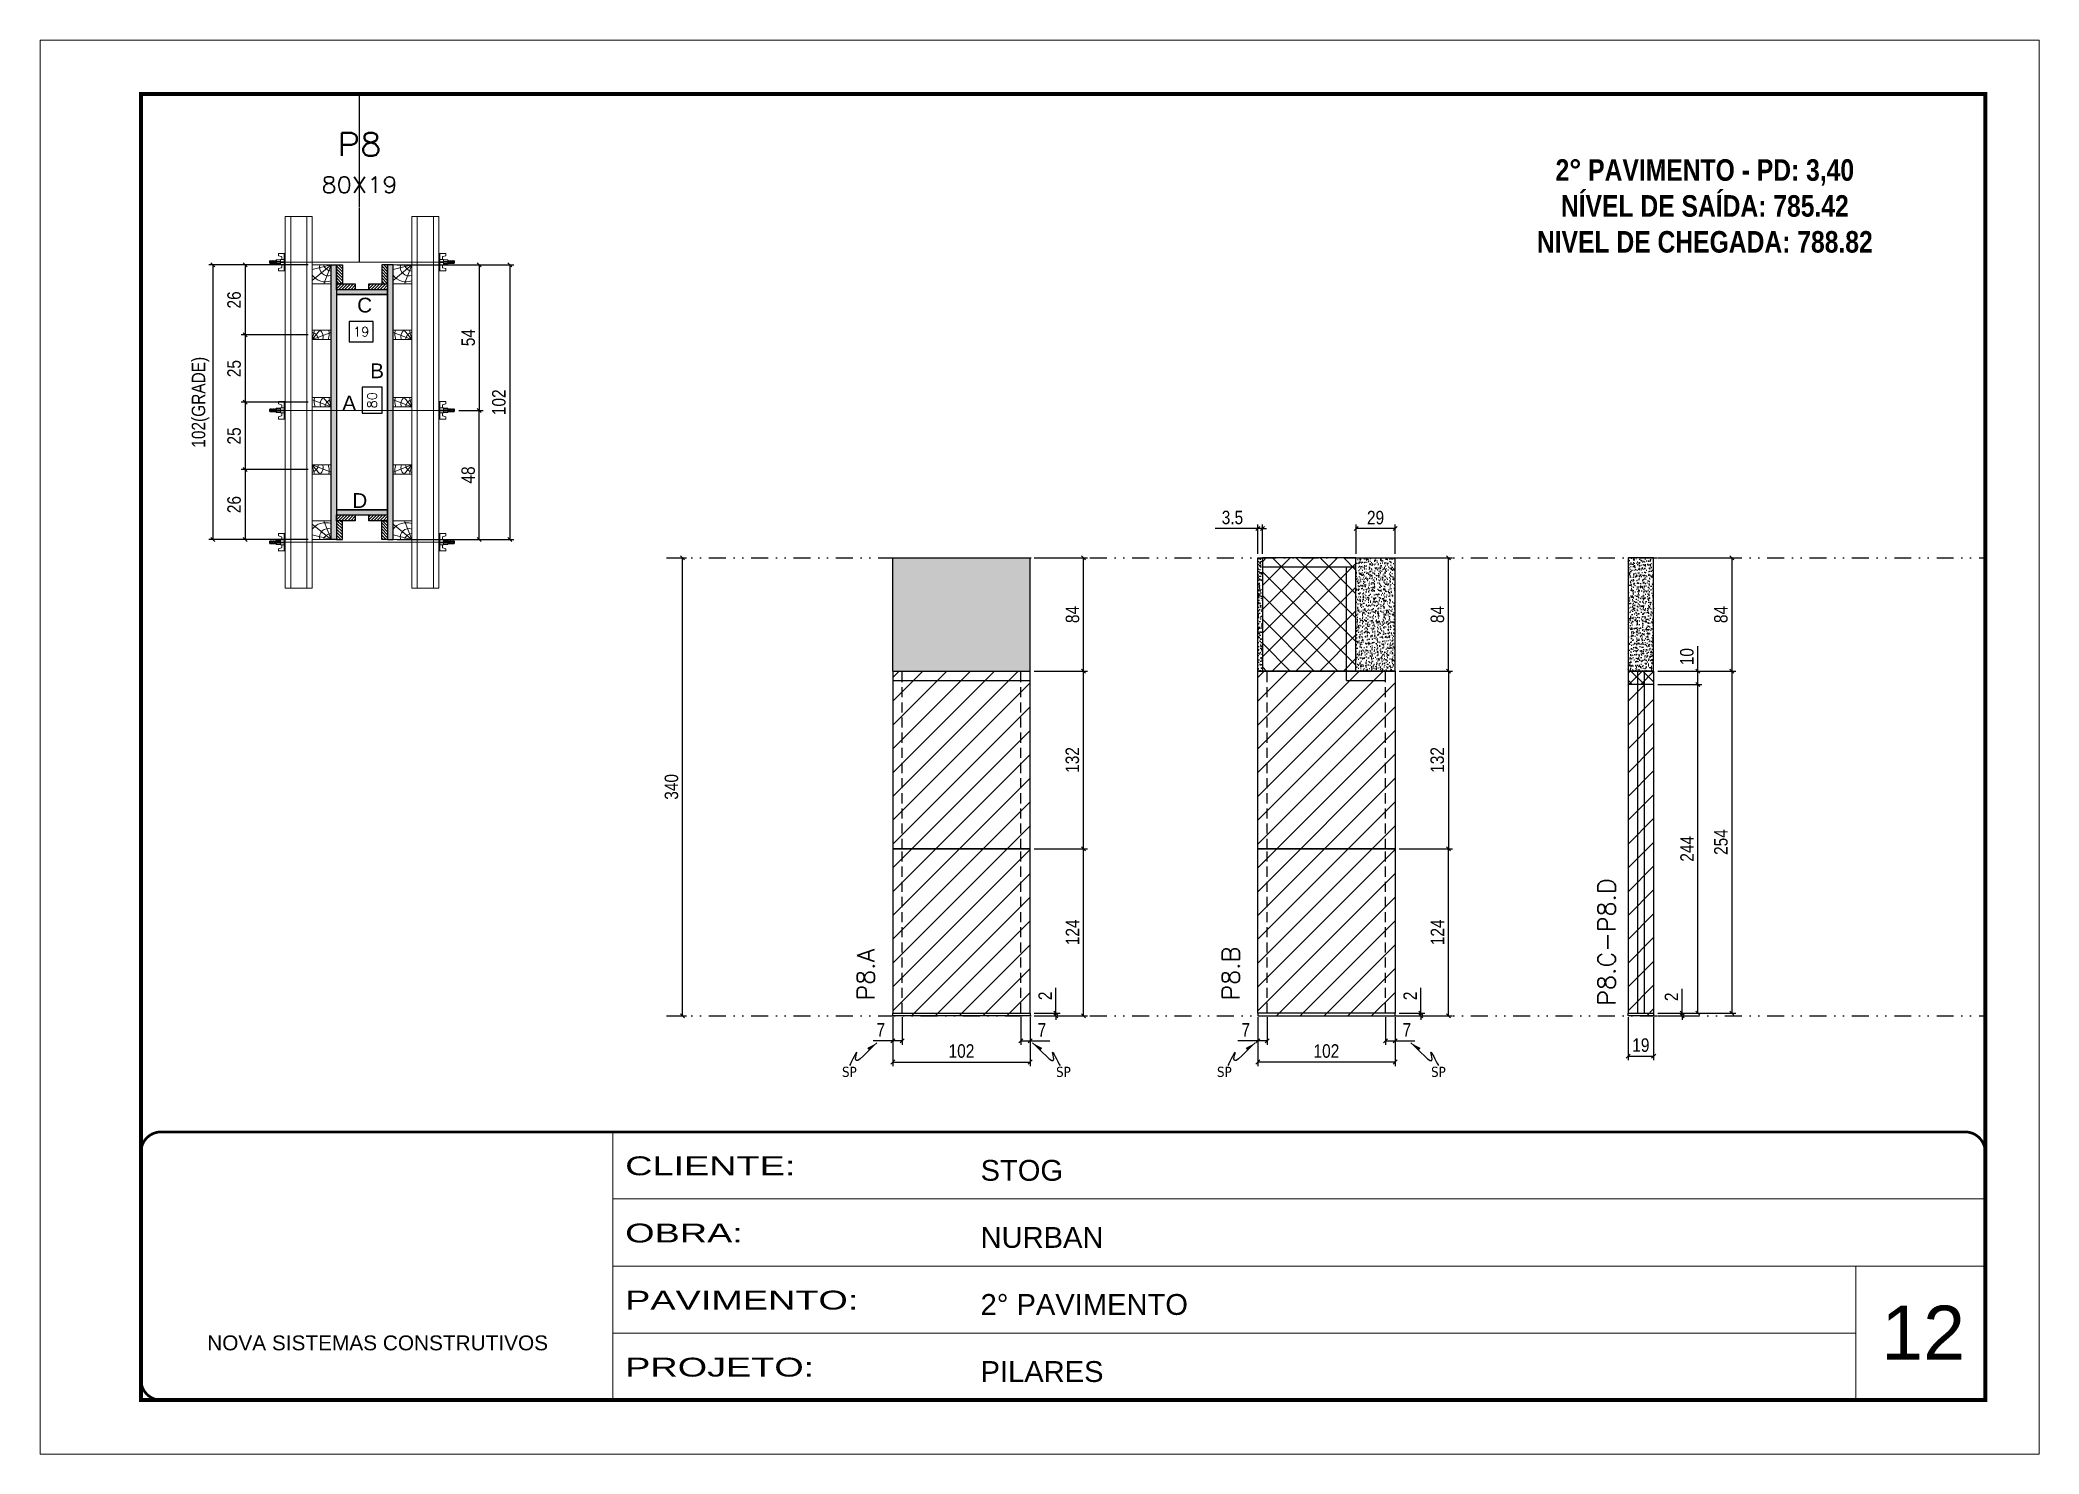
# Model space of a CAD drawing. Extents: x 2201 to 8455, y 252 to 7045.
# Drawn here: x 6970 to 8455, y 3698 to 4748 of the extents above; entities that cross this region are included whole.
import ezdxf
from ezdxf.enums import TextEntityAlignment as Align

# ---------------------------------------------------------------- set-up
doc = ezdxf.new("R2010")
doc.units = 0
for name, pattern in [('CONTINUO', [0]), ('DASHED', [0.75, 0.5, -0.25]), ('DIVIDE2', [0.625, 0.25, -0.125, 0, -0.125, 0, -0.125]), ('HIDDEN', [0.375, 0.25, -0.125])]:
    doc.linetypes.add(name, pattern=pattern)
for name, color, linetype, lineweight in [('CARIMBO', 255, 'Continuous', 9), ('Folhas', 255, 'Continuous', 9), ('Hachura', 251, 'Continuous', 9), ('Madeira', 126, 'Continuous', 18), ('Perfil Metálico', 224, 'Continuous', 18), ('SARRAFO DE PRESSAO', 251, 'DASHED', 9), ('Texto Seção', 7, 'Continuous', 15)]:
    doc.layers.add(name, color=color, linetype=linetype, lineweight=lineweight)
for name, color, linetype in [('CHAPA', 1, 'Continuous'), ('COTA', 241, 'Continuous'), ('Cota Seção (2x)', 241, 'Continuous'), ('MEIO_PONT', 93, 'Continuous'), ('NOMENCLATURA', 7, 'Continuous'), ('Nível', 160, 'Continuous'), ('Painéis', 200, 'Continuous'), ('SARR_2.2x7', 40, 'Continuous'), ('SARRAFO', 251, 'Continuous'), ('Sarrafo de Pressão', 42, 'HIDDEN'), ('texto', 7, 'Continuous'), ('Texto de Titulo', 7, 'Continuous'), ('Texto Qtd Sarr', 242, 'Continuous'), ('TEXTO_GERAL', 7, 'Continuous')]:
    doc.layers.add(name, color=color, linetype=linetype)
doc.styles.add('ARIAL', font='arial.ttf')
doc.styles.add('COTA TECNICA', font='techl___.ttf', dxfattribs={"height": 10})
doc.styles.add('COTA TECNICA 2X', font='techl___.ttf', dxfattribs={"height": 10})
doc.styles.add('COTA TECNICA-50', font='techl___.ttf', dxfattribs={"height": 10})
doc.styles.add('REGUA-120', font='ROMANS.shx', dxfattribs={"height": 15})
doc.styles.add('ROMANC', font='techb___.ttf', dxfattribs={"height": 2.5})
doc.styles.add('ROMANS', font='romans.shx')
doc.styles.get("Standard").update_dxf_attribs({"font": 'arial.ttf'})
doc.styles.add('Tecnologia', font='')
doc.styles.get('Tecnologia').set_extended_font_data('Forgotten Futurist')
doc.dimstyles.new('COTA PAINEL-50', dxfattribs={"dimtxt": 10, "dimasz": 3, "dimexe": 3, "dimexo": 3, "dimgap": 3, "dimtad": 1, "dimdec": 1, "dimzin": 12, "dimdsep": 46, "dimtxsty": 'COTA TECNICA-50', "dimblk1": 'OBLIQUE', "dimblk2": 'OBLIQUE', "dimsah": 1, "dimcen": 0.9, "dimclrd": 4, "dimclre": 4, "dimclrt": 240, "dimadec": 1, "dimazin": 3, "dimtfac": 1, "dimtdec": 1, "dimtmove": 0, "dimatfit": 3, "dimfxl": 1, "dimtolj": 1, "dimtzin": 12, "dimarcsym": 0})
doc.dimstyles.new('PAINEL', dxfattribs={"dimtxt": 10, "dimasz": 3, "dimexe": 3, "dimexo": 3, "dimgap": 3, "dimtad": 1, "dimdec": 1, "dimzin": 12, "dimdsep": 46, "dimtxsty": 'COTA TECNICA', "dimblk1": 'OBLIQUE', "dimblk2": 'OBLIQUE', "dimsah": 1, "dimcen": 0.9, "dimclrd": 4, "dimclre": 4, "dimclrt": 240, "dimadec": 1, "dimazin": 3, "dimtfac": 1, "dimtdec": 1, "dimtmove": 0, "dimatfit": 3, "dimfxl": 1, "dimtolj": 1, "dimtzin": 12, "dimarcsym": 0})
doc.dimstyles.new('SECAO PILAR', dxfattribs={"dimtxt": 10, "dimasz": 3, "dimexe": 3, "dimexo": 3, "dimgap": 3, "dimtad": 1, "dimdec": 1, "dimlfac": 0.5, "dimzin": 12, "dimdsep": 46, "dimtxsty": 'COTA TECNICA 2X', "dimblk1": 'OBLIQUE', "dimblk2": 'OBLIQUE', "dimsah": 1, "dimcen": 0.9, "dimclrd": 256, "dimclre": 256, "dimclrt": 256, "dimadec": 1, "dimazin": 3, "dimtfac": 1, "dimtdec": 1, "dimtmove": 0, "dimatfit": 3, "dimfxl": 1, "dimtolj": 1, "dimtzin": 12, "dimarcsym": 0})
doc.dimstyles.new('SECÇÃO 2', dxfattribs={"dimtxt": 7, "dimasz": 6, "dimexe": 0.18, "dimexo": 2, "dimgap": -4, "dimtad": 3, "dimdec": 1, "dimlfac": 0.5, "dimzin": 12, "dimdsep": 46, "dimtxsty": 'ROMANS', "dimblk": 'ARCHTICK', "dimcen": 0.09, "dimse1": 1, "dimse2": 1, "dimsd1": 1, "dimsd2": 1, "dimclrd": 180, "dimclre": 5, "dimclrt": 1, "dimadec": 0, "dimazin": 3, "dimtfac": 1, "dimtdec": 1, "dimtofl": 0, "dimtmove": 0, "dimatfit": 3, "dimldrblk": 'ARCHTICK', "dimfxl": 1, "dimtolj": 1, "dimtzin": 0, "dimarcsym": 0})
doc.dimstyles.get("Standard").update_dxf_attribs({"dimtxt": 0.18, "dimasz": 0.18, "dimexe": 0.18, "dimexo": 0.0625, "dimgap": 0.09, "dimtad": 0, "dimtih": 1, "dimtoh": 1, "dimdec": 4, "dimzin": 0, "dimdsep": 46, "dimtxsty": 'Standard', "dimcen": 0.09, "dimadec": 0, "dimazin": 0, "dimtfac": 1, "dimtdec": 4, "dimtofl": 0, "dimtmove": 0, "dimatfit": 3, "dimfxl": 1, "dimtolj": 1, "dimtzin": 0, "dimarcsym": 0})
pattern_1 = [(135, (-15701.2919, 13879.4618), (-1.12253202, -1.12253202), [])]
pattern_2 = [(135, (-15701.2919, 13704.4618), (-1.12253202, -1.12253202), [])]
pattern_3 = [(50, (-167614.649, -105473.8634), (5.46554007, -0.47817257), [0.5715, -6.2865]), (355, (-167614.649, -105473.8634), (-1.05730264, 5.73170536), [0.4572, -5.02921753]), (100.4514447, (-167614.1936, -105473.903), (4.40823741, 5.25353256), [0.48570026, -5.34270734]), (46.1842, (-167614.649, -105472.3394), (8.13237123, -1.26126984), [0.85725, -9.42975]), (96.6355576, (-167613.971, -105472.4445), (7.12212402, 7.42278374), [0.7285507, -8.01406824]), (351.184151, (-167614.649, -105472.339), (7.12212402, 7.42278374), [0.685799, -7.54379196]), (21, (-167613.887, -105472.7204), (4.54843174, -3.06795595), [0.5715, -6.2865]), (326, (-167613.887, -105472.7204), (1.85406085, 5.52563898), [0.4572, -5.0292]), (71.451445, (-167613.508, -105472.976), (6.40249258, 2.45768307), [0.48570026, -5.34269813]), (37.5, (-167614.649, -105473.8634), (0.092658098, 2.536651166), [0, -4.96824, 0, -5.1054, 0, -5.04825]), (7.5, (-167614.649, -105473.8634), (2.004589875, 3.005417245), [0, -2.91084, 0, -4.85394, 0, -1.92405]), (327.5, (-167616.3483, -105473.8634), (4.067717855, -0.17186232), [0, -1.905, 0, -5.9436, 0, -7.8867]), (317.5, (-167617.1103, -105473.8634), (4.44387544, 0.76279473), [0, -2.4765, 0, -3.94716, 0, -5.6007])]

msp = doc.modelspace()

# ---------------------------------------------------------------- texts
at = {"layer": 'CARIMBO', "style": 'ARIAL'}
msp.add_text('12', height=40, dxfattribs=at).set_placement((8337.73, 3767.66))
at = {"layer": 'NOMENCLATURA', "color": 2, "insert": (8206.61, 4685.65), "char_height": 16, "attachment_point": 2, "style": 'ROMANC'}
msp.add_mtext_dynamic_manual_height_columns('\\P2° PAVIMENTO - PD: 3,40\\PNÍVEL DE SAÍDA: 785.42\\PNIVEL DE CHEGADA: 788.82', width=328.3607, gutter_width=1, heights=[0], dxfattribs=at)
at = {"layer": 'texto', "color": 0, "char_height": 7.5, "attachment_point": 5}
for insert in [(7571.13, 3981.25), (7730.16, 3981.25), (7849.68, 3981.25), (8008.71, 3981.25)]:
    msp.add_mtext('{\\fTahoma|b0|i0|c0|p34;\\C4;SP}', dxfattribs=dict(at, insert=insert))
at = {"layer": 'Texto Seção', "char_height": 13, "width": 285.3299, "attachment_point": 7, "rotation": 90, "style": 'REGUA-120'}
for s, insert in [('\\pxt4;P8.C-P8.D', (8140.14, 4030.34)), ('P8.A', (7589.91, 4034.18)), ('P8.B', (7860.99, 4034.18))]:
    msp.add_mtext(s, dxfattribs=dict(at, insert=insert))
at = {"layer": 'TEXTO_GERAL', "style": 'ARIAL'}
for s, p in [('C', (7211.05, 4550.65)), ('B', (7220.29, 4501.87)), ('A', (7199.57, 4477.96)), ('D', (7207.45, 4405.51))]:
    msp.add_text(s, height=11, dxfattribs=at).set_placement(p, align=Align.MIDDLE_CENTER)

# ---------------------------------------------------------------- blocks, each defined once
blk = doc.blocks.new('9999999999')
at = {"color": 30, "linetype": 'CONTINUO'}
for p, q in [((98564.6, 34230.2), (98564.6, 34429.4)), ((98564.6, 34379.6), (99584, 34379.6)), ((98564.6, 34329.8), (99488, 34329.8)), ((99584, 34329.8), (99488, 34329.8)), ((99488, 34329.8), (99488, 34230.2)), ((98564.6, 34280), (99488, 34280))]:
    blk.add_line(p, q, dxfattribs=at)
at = {"color": 30, "linetype": 'CONTINUO', "const_width": 2}
blk.add_lwpolyline([(99584, 34230.2), (99584, 34414.4, 0.414214), (99569, 34429.4), (98229, 34429.4, 0.414214), (98214, 34414.4), (98214, 34245.2, 0.414214), (98229, 34230.2), (99584, 34230.2)], format="xyb", dxfattribs=at)
at = {"layer": 'Folhas'}
blk.add_lwpolyline([(98139, 34190.2), (99624, 34190.2), (99624, 35240.2), (98139, 35240.2)], close=True, dxfattribs=at)
at = {"layer": 'Folhas', "color": 30, "const_width": 3}
blk.add_lwpolyline([(98214, 34230.2), (99584, 34230.2), (99584, 35200.2), (98214, 35200.2)], close=True, dxfattribs=at)
at = {"color": 7, "linetype": 'Continuous', "ltscale": 5, "style": 'ARIAL'}
for s, height, p in [('STOG', 15.48, (98837.7, 34393.1)), ('NURBAN', 15.48, (98837.7, 34343.3)), ('2° PAVIMENTO', 15.483, (98837.7, 34293.5)), ('NOVA SISTEMAS CONSTRUTIVOS', 11.059, (98263.2, 34267.2)), ('PILARES', 15.48, (98837.7, 34243.7))]:
    blk.add_text(s, height=height, dxfattribs=at).set_placement(p)
at = {"layer": 'Folhas', "color": 7, "style": 'Tecnologia', "width": 1.5}
for s, p in [('CLIENTE:', (98573.7, 34397.2)), ('OBRA:', (98573.7, 34347.3)), ('PAVIMENTO:', (98573.7, 34297.5)), ('PROJETO:', (98573.7, 34247.7))]:
    blk.add_text(s, height=14, dxfattribs=at).set_placement(p)
blk = doc.blocks.new('*D475')
at = {"layer": 'Cota Seção (2x)', "color": 180, "lineweight": -2, "transparency": 16777216}
for p, q in [((7224.1, 4489.7), (7209.1, 4489.7)), ((7209.1, 4489.7), (7209.1, 4470.3)), ((7224.1, 4470.3), (7224.1, 4489.7)), ((7209.1, 4470.3), (7224.1, 4470.3))]:
    blk.add_line(p, q, dxfattribs=at)
at = {"layer": 'Defpoints', "color": 0, "transparency": 16777216}
for p in [(7190.1, 4558.5), (7190.1, 4398.5), (7228.1, 4398.5)]:
    blk.add_point(p, dxfattribs=at)
at = {"layer": 'Cota Seção (2x)', "color": 1, "transparency": 16777216, "insert": (7216.6, 4480), "char_height": 7, "attachment_point": 5, "rotation": 90, "style": 'ROMANS'}
blk.add_mtext('\\A1;80', dxfattribs=at)
blk = doc.blocks.new('_ArchTick')
at = {"color": 0, "linetype": 'ByBlock', "const_width": 0.15}
blk.add_lwpolyline([(-0.5, -0.5), (0.5, 0.5)], dxfattribs=at)
blk = doc.blocks.new('_Oblique')
at = {"color": 0, "linetype": 'ByBlock', "lineweight": -2}
blk.add_line((-0.5, -0.5), (0.5, 0.5), dxfattribs=at)
blk = doc.blocks.new('*D476')
at = {"layer": 'Cota Seção (2x)', "lineweight": -2, "transparency": 16777216}
for p, q in [((7235.1, 4580.5), (7321.9, 4580.5)), ((7318.9, 4580.5), (7318.9, 4376.5)), ((7235.1, 4376.5), (7321.9, 4376.5))]:
    blk.add_line(p, q, dxfattribs=at)
at = {"layer": 'Defpoints', "color": 0, "transparency": 16777216}
for p in [(7232.1, 4580.5), (7232.1, 4376.5), (7318.9, 4376.5)]:
    blk.add_point(p, dxfattribs=at)
at = {"layer": 'Cota Seção (2x)', "lineweight": -2, "transparency": 16777216, "xscale": 3, "yscale": 3, "zscale": 3}
for p, rotation in [((7318.9, 4580.5), 90), ((7318.9, 4376.5), 270)]:
    blk.add_blockref('_Oblique', p, dxfattribs=dict(at, rotation=rotation))
at = {"layer": 'Cota Seção (2x)', "transparency": 16777216, "insert": (7310.8, 4478.5), "char_height": 10, "attachment_point": 5, "rotation": 90, "style": 'COTA TECNICA 2X'}
blk.add_mtext('\\A1;102', dxfattribs=at)
blk = doc.blocks.new('*D477')
at = {"layer": 'Cota Seção (2x)', "lineweight": -2, "transparency": 16777216}
for p, q in [((7269.1, 4580.5), (7299.1, 4580.5)), ((7296.1, 4580.5), (7296.1, 4472.4)), ((7280.9, 4472.4), (7299.1, 4472.4))]:
    blk.add_line(p, q, dxfattribs=at)
at = {"layer": 'Defpoints', "color": 0, "transparency": 16777216}
for p in [(7266.1, 4580.5), (7277.9, 4472.4), (7296.1, 4472.4)]:
    blk.add_point(p, dxfattribs=at)
at = {"layer": 'Cota Seção (2x)', "lineweight": -2, "transparency": 16777216, "xscale": 3, "yscale": 3, "zscale": 3}
for p, rotation in [((7296.1, 4580.5), 90), ((7296.1, 4472.4), 270)]:
    blk.add_blockref('_Oblique', p, dxfattribs=dict(at, rotation=rotation))
at = {"layer": 'Cota Seção (2x)', "transparency": 16777216, "insert": (7288, 4526.5), "char_height": 10, "attachment_point": 5, "rotation": 90, "style": 'COTA TECNICA 2X'}
blk.add_mtext('\\A1;54', dxfattribs=at)
blk = doc.blocks.new('*D478')
at = {"layer": 'Cota Seção (2x)', "lineweight": -2, "transparency": 16777216}
for p, q in [((7280.9, 4472.4), (7299.1, 4472.4)), ((7296.1, 4376.5), (7296.1, 4472.4)), ((7269.1, 4376.5), (7299.1, 4376.5))]:
    blk.add_line(p, q, dxfattribs=at)
at = {"layer": 'Defpoints', "color": 0, "transparency": 16777216}
for p in [(7277.9, 4472.4), (7296.1, 4472.4), (7266.1, 4376.5)]:
    blk.add_point(p, dxfattribs=at)
at = {"layer": 'Cota Seção (2x)', "lineweight": -2, "transparency": 16777216, "xscale": 3, "yscale": 3, "zscale": 3}
for p, rotation in [((7296.1, 4472.4), 90), ((7296.1, 4376.5), 270)]:
    blk.add_blockref('_Oblique', p, dxfattribs=dict(at, rotation=rotation))
at = {"layer": 'Cota Seção (2x)', "transparency": 16777216, "insert": (7288, 4424.5), "char_height": 10, "attachment_point": 5, "rotation": 90, "style": 'COTA TECNICA 2X'}
blk.add_mtext('\\A1;48', dxfattribs=at)
blk = doc.blocks.new('*D479')
at = {"layer": 'Cota Seção (2x)', "color": 180, "lineweight": -2, "transparency": 16777216}
for p, q in [((7217.5, 4538.4), (7199.5, 4538.4)), ((7199.5, 4538.4), (7199.5, 4523.4)), ((7217.5, 4523.4), (7217.5, 4538.4)), ((7199.5, 4523.4), (7217.5, 4523.4))]:
    blk.add_line(p, q, dxfattribs=at)
at = {"layer": 'Defpoints', "color": 0, "transparency": 16777216}
for p in [(7190.1, 4558.5), (7228.1, 4558.5), (7228.1, 4519.4)]:
    blk.add_point(p, dxfattribs=at)
at = {"layer": 'Cota Seção (2x)', "color": 1, "transparency": 16777216, "insert": (7208.5, 4530.9), "char_height": 7, "attachment_point": 5, "style": 'ROMANS'}
blk.add_mtext('\\A1;19', dxfattribs=at)
blk = doc.blocks.new('titulo1')
at = {"layer": 'Defpoints', "color": 252, "linetype": 'HIDDEN', "ltscale": 2}
blk.add_line((0, 0), (0, 125), dxfattribs=at)
at = {"layer": 'Defpoints', "style": 'ROMANS', "oblique": 15}
blk.add_attdef('FOLHA', text='', height=10, dxfattribs=at).set_placement((0, 15.6), align=Align.MIDDLE_CENTER)
at = {"layer": 'Texto Qtd Sarr', "color": 3, "style": 'ROMANS', "oblique": 15}
for tag, height, p in [('TITULO', 17, (0, 71.4)), ('SEÇÃO', 12, (0, 41.5))]:
    blk.add_attdef(tag, text='', height=height, dxfattribs=at).set_placement(p, align=Align.MIDDLE_CENTER)
blk = doc.blocks.new('PONTALETE')
at = {"layer": 'Madeira'}
for q in [(2.71, 7), (7, 5.76), (7, 1.74)]:
    blk.add_line((0, 0), q, dxfattribs=at)
blk.add_lwpolyline([(0, 0), (7, 0), (7, 7), (0, 7)], close=True, dxfattribs=at)
for centre, radius, start, end in [((2.04, 0.06), 6.23, 37.28179, 109.09128), ((1.09, 0.9), 3.19, 343.60304, 109.98471), ((-0.21, -0.78), 3.09, 14.63219, 86.0383)]:
    blk.add_arc(centre, radius, start, end, dxfattribs=at)
blk = doc.blocks.new('*D480')
at = {"layer": 'Cota Seção (2x)', "lineweight": -2, "transparency": 16777216}
for p, q in [((7169.1, 4580.5), (7095.3, 4580.5)), ((7098.3, 4580.5), (7098.3, 4376.5)), ((7169.1, 4376.5), (7095.3, 4376.5))]:
    blk.add_line(p, q, dxfattribs=at)
at = {"layer": 'Defpoints', "color": 0, "transparency": 16777216}
for p in [(7172.1, 4580.5), (7098.3, 4376.5), (7172.1, 4376.5)]:
    blk.add_point(p, dxfattribs=at)
at = {"layer": 'Cota Seção (2x)', "lineweight": -2, "transparency": 16777216, "xscale": 3, "yscale": 3, "zscale": 3}
for p, rotation in [((7098.3, 4580.5), 90), ((7098.3, 4376.5), 270)]:
    blk.add_blockref('_Oblique', p, dxfattribs=dict(at, rotation=rotation))
at = {"layer": 'Cota Seção (2x)', "transparency": 16777216, "insert": (7089.1, 4478.5), "char_height": 10, "attachment_point": 5, "rotation": 90, "style": 'COTA TECNICA 2X'}
blk.add_mtext('\\A1;102(GRADE)', dxfattribs=at)
blk = doc.blocks.new('*D481')
at = {"layer": 'Cota Seção (2x)', "lineweight": -2, "transparency": 16777216}
for p, q in [((7169.1, 4428.5), (7119.2, 4428.5)), ((7122.2, 4428.5), (7122.2, 4376.5)), ((7169.1, 4376.5), (7119.2, 4376.5))]:
    blk.add_line(p, q, dxfattribs=at)
at = {"layer": 'Defpoints', "color": 0, "transparency": 16777216}
for p in [(7172.1, 4428.5), (7122.2, 4376.5), (7172.1, 4376.5)]:
    blk.add_point(p, dxfattribs=at)
at = {"layer": 'Cota Seção (2x)', "lineweight": -2, "transparency": 16777216, "xscale": 3, "yscale": 3, "zscale": 3}
for p, rotation in [((7122.2, 4428.5), 90), ((7122.2, 4376.5), 270)]:
    blk.add_blockref('_Oblique', p, dxfattribs=dict(at, rotation=rotation))
at = {"layer": 'Cota Seção (2x)', "transparency": 16777216, "insert": (7114.1, 4402.5), "char_height": 10, "attachment_point": 5, "rotation": 90, "style": 'COTA TECNICA 2X'}
blk.add_mtext('\\A1;26', dxfattribs=at)
blk = doc.blocks.new('MEIO PONTALETE')
at = {"layer": 'Madeira'}
for q in [(2.71, 7), (3.5, 2.88), (3.5, 0.87)]:
    blk.add_line((0, 0), q, dxfattribs=at)
blk.add_lwpolyline([(0, 0), (3.5, 0), (3.5, 7), (0, 7)], close=True, dxfattribs=at)
for centre, radius, start, end in [((2.04, 0.06), 6.23, 76.44987, 109.09128), ((1.09, 0.9), 3.19, 40.90626, 109.98471), ((-0.21, -0.78), 3.09, 14.63219, 86.0383)]:
    blk.add_arc(centre, radius, start, end, dxfattribs=at)
blk = doc.blocks.new('C')
at = {"layer": 'Hachura', "color": 0}
for p, q in [((0, 3.22), (0, -3.22)), ((0.45, 3.22), (0, 3.22)), ((0.46, 3.16), (0, 3.16)), ((0.46, 3.05), (0, 3.05)), ((0.46, 2.88), (0, 2.88)), ((0, 2.75), (0, -1.16)), ((0.46, 2.65), (0, 2.65)), ((0.46, 2.23), (0, 2.23)), ((0.46, 1.51), (0, 1.51)), ((0.39, 0.49), (0.17, 0.49)), ((0.45, -3.23), (0.45, 3.22)), ((0.45, 3.22), (2.58, 3.22)), ((1.74, 0.97), (0.45, 0.97)), ((1.45, 0.1), (0.45, 0.1)), ((1.35, 1.94), (1.35, 0.96)), ((2.58, 2.39), (1.47, 2.09)), ((1.74, -0.97), (1.74, 0.97)), ((1.74, 0.97), (1.74, 0.84)), ((1.74, 0.97), (1.74, 0.84)), ((1.74, 0.84), (3.35, 0.84)), ((3.35, 0.45), (1.74, 0.45)), ((2.58, 3.22), (2.58, 2.39)), ((3.32, 0.84), (3.32, -0.84)), ((3.35, 0.84), (3.35, -0.84)), ((3.68, 0.45), (3.35, 0.45)), ((3.84, -0.52), (3.35, 0.45)), ((3.35, 0.06), (3.67, -0.57)), ((3.68, 0.45), (4.16, -0.52)), ((3.72, 0.5), (4.25, -0.57)), ((4.37, -0.55), (3.83, 0.53)), ((4.15, 0.45), (3.93, 0.45)), ((4.42, -0.52), (3.93, 0.45)), ((4.15, 0.45), (4.26, 0.45)), ((4.26, 0.45), (4.74, -0.52)), ((4.3, 0.5), (4.83, -0.57)), ((4.95, -0.55), (4.41, 0.53)), ((4.51, 0.45), (4.84, 0.45)), ((5, -0.52), (4.51, 0.45)), ((4.84, 0.45), (5.32, -0.52)), ((4.88, 0.5), (5.41, -0.57)), ((5.53, -0.55), (4.99, 0.53)), ((5.58, -0.52), (5.09, 0.45)), ((5.42, 0.45), (5.09, 0.45)), ((5.58, -0.52), (5.09, 0.45)), ((5.42, 0.45), (5.74, -0.19)), ((5.46, 0.5), (5.74, -0.07)), ((5.74, 0.19), (5.57, 0.53)), ((5.74, 0.32), (5.68, 0.45)), ((5.68, 0.45), (5.74, 0.45)), ((5.74, 0.45), (5.9, 0.29)), ((5.74, 0.45), (5.74, -0.52)), ((5.9, -0.36), (5.9, 0.29)), ((0.45, 0), (0, 0)), ((0.46, -1.52), (0, -1.52)), ((0.46, -2.23), (0, -2.23)), ((0.46, -2.65), (0, -2.65)), ((0.46, -2.88), (0, -2.88)), ((0.46, -3.05), (0, -3.05)), ((0.46, -3.16), (0, -3.16)), ((0, -3.22), (2.57, -3.22)), ((0.08, -0.48), (0.29, -0.48)), ((0.29, -0.48), (0.4, -0.48)), ((0.45, 0), (0.45, -0.97)), ((0.45, -0.16), (1.45, -0.16)), ((0.45, -0.65), (0.45, -0.32)), ((0.45, -3.23), (0.45, -0.65)), ((0.45, -0.97), (1.74, -0.97)), ((1.35, -1.94), (1.35, -0.97)), ((2.58, -2.39), (1.47, -2.1)), ((3.35, -0.32), (1.74, -0.32)), ((3.35, -0.84), (1.74, -0.84)), ((2.58, -3.23), (2.58, -2.39)), ((3.35, -0.07), (3.58, -0.52)), ((3.35, -0.52), (3.58, -0.52)), ((3.84, -0.52), (4.16, -0.52)), ((4.42, -0.52), (4.74, -0.52)), ((4.63, -0.52), (4.74, -0.52)), ((5, -0.52), (5.32, -0.52)), ((5.58, -0.52), (5.74, -0.52)), ((5.74, -0.52), (5.9, -0.36)), ((5.74, -0.52), (5.74, -0.52))]:
    blk.add_line(p, q, dxfattribs=at)
for centre, radius, start, end in [((1.52, 1.94), 0.161, 104.74356, 180), ((1.44, -0.03), 0.129, 272.69497, 87.30503), ((3.81, 0.39), 0.143, 25.56881, 154.43119), ((4.39, 0.39), 0.143, 25.56881, 154.43119), ((4.97, 0.39), 0.143, 25.56881, 154.43119), ((5.55, 0.39), 0.143, 25.56881, 154.43119), ((0.17, -0.37), 0.174, 221.74404, 317.85924), ((1.52, -1.94), 0.161, 180, 255.25644), ((3.71, -0.4), 0.174, 222.14076, 318.25596), ((4.29, -0.4), 0.174, 222.14076, 318.25596), ((4.87, -0.4), 0.174, 222.14076, 318.25596), ((5.45, -0.4), 0.174, 222.14076, 318.25596), ((5.61, -0.4), 0.174, 317.85924, 318.25596)]:
    blk.add_arc(centre, radius, start, end, dxfattribs=at)
blk = doc.blocks.new('*D482')
at = {"layer": 'COTA', "lineweight": -2, "transparency": 16777216}
for p, q in [((7169.1, 4580.5), (7119.2, 4580.5)), ((7122.2, 4580.5), (7122.2, 4528.5)), ((7169.1, 4528.5), (7119.2, 4528.5))]:
    blk.add_line(p, q, dxfattribs=at)
at = {"layer": 'Defpoints', "color": 0, "transparency": 16777216}
for p in [(7172.1, 4580.5), (7122.2, 4528.5), (7172.1, 4528.5)]:
    blk.add_point(p, dxfattribs=at)
at = {"layer": 'COTA', "lineweight": -2, "transparency": 16777216, "xscale": 3, "yscale": 3, "zscale": 3}
for p, rotation in [((7122.2, 4580.5), 90), ((7122.2, 4528.5), 270)]:
    blk.add_blockref('_Oblique', p, dxfattribs=dict(at, rotation=rotation))
at = {"layer": 'COTA', "transparency": 16777216, "insert": (7114.1, 4554.5), "char_height": 10, "attachment_point": 5, "rotation": 90, "style": 'COTA TECNICA 2X'}
blk.add_mtext('\\A1;26', dxfattribs=at)
blk = doc.blocks.new('*D483')
at = {"layer": 'Cota Seção (2x)', "lineweight": -2, "transparency": 16777216}
for p, q in [((7169.1, 4528.5), (7119.2, 4528.5)), ((7122.2, 4528.5), (7122.2, 4478.5)), ((7169.1, 4478.5), (7119.2, 4478.5))]:
    blk.add_line(p, q, dxfattribs=at)
at = {"layer": 'Defpoints', "color": 0, "transparency": 16777216}
for p in [(7172.1, 4528.5), (7122.2, 4478.5), (7172.1, 4478.5)]:
    blk.add_point(p, dxfattribs=at)
at = {"layer": 'Cota Seção (2x)', "lineweight": -2, "transparency": 16777216, "xscale": 3, "yscale": 3, "zscale": 3}
for p, rotation in [((7122.2, 4528.5), 90), ((7122.2, 4478.5), 270)]:
    blk.add_blockref('_Oblique', p, dxfattribs=dict(at, rotation=rotation))
at = {"layer": 'Cota Seção (2x)', "transparency": 16777216, "insert": (7114.1, 4503.5), "char_height": 10, "attachment_point": 5, "rotation": 90, "style": 'COTA TECNICA 2X'}
blk.add_mtext('\\A1;25', dxfattribs=at)
blk = doc.blocks.new('*D788')
at = {"layer": 'Cota Seção (2x)', "lineweight": -2, "transparency": 16777216}
for p, q in [((7169.1, 4478.5), (7119.2, 4478.5)), ((7122.2, 4478.5), (7122.2, 4428.5)), ((7169.1, 4428.5), (7119.2, 4428.5))]:
    blk.add_line(p, q, dxfattribs=at)
at = {"layer": 'Defpoints', "color": 0, "transparency": 16777216}
for p in [(7172.1, 4478.5), (7122.2, 4428.5), (7172.1, 4428.5)]:
    blk.add_point(p, dxfattribs=at)
at = {"layer": 'Cota Seção (2x)', "lineweight": -2, "transparency": 16777216, "xscale": 3, "yscale": 3, "zscale": 3}
for p, rotation in [((7122.2, 4478.5), 90), ((7122.2, 4428.5), 270)]:
    blk.add_blockref('_Oblique', p, dxfattribs=dict(at, rotation=rotation))
at = {"layer": 'Cota Seção (2x)', "transparency": 16777216, "insert": (7114.1, 4453.5), "char_height": 10, "attachment_point": 5, "rotation": 90, "style": 'COTA TECNICA 2X'}
blk.add_mtext('\\A1;25', dxfattribs=at)
blk = doc.blocks.new('*D721')
at = {"layer": 'COTA', "color": 4, "lineweight": -2, "transparency": 16777216}
for p, q in [((7438.3, 4362.9), (7450.2, 4362.9)), ((7447.2, 4022.9), (7447.2, 4362.9)), ((7438.3, 4022.9), (7450.2, 4022.9))]:
    blk.add_line(p, q, dxfattribs=at)
at = {"layer": 'Defpoints', "color": 0, "transparency": 16777216}
for p in [(7435.3, 4362.9), (7447.2, 4362.9), (7435.3, 4022.9)]:
    blk.add_point(p, dxfattribs=at)
at = {"layer": 'COTA', "color": 4, "lineweight": -2, "transparency": 16777216, "xscale": 3, "yscale": 3, "zscale": 3}
for p, rotation in [((7447.2, 4362.9), 90), ((7447.2, 4022.9), 270)]:
    blk.add_blockref('_Oblique', p, dxfattribs=dict(at, rotation=rotation))
at = {"layer": 'COTA', "color": 240, "transparency": 16777216, "insert": (7439, 4192.9), "char_height": 10, "attachment_point": 5, "rotation": 90, "style": 'COTA TECNICA-50'}
blk.add_mtext('\\A1;340', dxfattribs=at)
blk = doc.blocks.new('*D327')
at = {"layer": 'COTA', "color": 4, "lineweight": -2, "transparency": 16777216}
for p, q in [((7874.5, 4021.9), (7874.5, 3985.6)), ((7976.5, 4021.9), (7976.5, 3985.6)), ((7976.5, 3988.6), (7874.5, 3988.6))]:
    blk.add_line(p, q, dxfattribs=at)
at = {"layer": 'Defpoints', "color": 0, "transparency": 16777216}
for p in [(7874.5, 4024.9), (7976.5, 4024.9), (7874.5, 3988.6)]:
    blk.add_point(p, dxfattribs=at)
at = {"layer": 'COTA', "color": 4, "lineweight": -2, "transparency": 16777216, "xscale": 3, "yscale": 3, "zscale": 3, "rotation": 180}
blk.add_blockref('_Oblique', (7874.5, 3988.6), dxfattribs=at)
at = {"layer": 'COTA', "color": 4, "lineweight": -2, "transparency": 16777216, "xscale": 3, "yscale": 3, "zscale": 3}
blk.add_blockref('_Oblique', (7976.5, 3988.6), dxfattribs=at)
at = {"layer": 'COTA', "color": 240, "transparency": 16777216, "insert": (7925.5, 3996.7), "char_height": 10, "attachment_point": 5, "style": 'COTA TECNICA'}
blk.add_mtext('\\A1;102', dxfattribs=at)
blk = doc.blocks.new('*D328')
at = {"layer": 'COTA', "color": 4, "lineweight": -2, "transparency": 16777216}
for p, q in [((7969.5, 4021.9), (7969.5, 4001.4)), ((7976.5, 4019.9), (7976.5, 4001.4)), ((7969.5, 4004.4), (7976.5, 4004.4)), ((7976.5, 4004.4), (7991.2, 4004.4))]:
    blk.add_line(p, q, dxfattribs=at)
at = {"layer": 'Defpoints', "color": 0, "transparency": 16777216}
for p in [(7969.5, 4024.9), (7976.5, 4022.9), (7976.5, 4004.4)]:
    blk.add_point(p, dxfattribs=at)
at = {"layer": 'COTA', "color": 4, "lineweight": -2, "transparency": 16777216, "xscale": 3, "yscale": 3, "zscale": 3, "rotation": 180}
blk.add_blockref('_Oblique', (7969.5, 4004.4), dxfattribs=at)
at = {"layer": 'COTA', "color": 4, "lineweight": -2, "transparency": 16777216, "xscale": 3, "yscale": 3, "zscale": 3}
blk.add_blockref('_Oblique', (7976.5, 4004.4), dxfattribs=at)
at = {"layer": 'COTA', "color": 240, "transparency": 16777216, "insert": (7985.3, 4012.5), "char_height": 10, "attachment_point": 5, "style": 'COTA TECNICA-50'}
blk.add_mtext('\\A1;7', dxfattribs=at)
blk = doc.blocks.new('*D329')
at = {"layer": 'COTA', "color": 4, "lineweight": -2, "transparency": 16777216}
for p, q in [((7874.5, 4019.9), (7874.5, 4001.4)), ((7881.5, 4021.9), (7881.5, 4001.4)), ((7874.5, 4004.4), (7859.7, 4004.4)), ((7881.5, 4004.4), (7874.5, 4004.4))]:
    blk.add_line(p, q, dxfattribs=at)
at = {"layer": 'Defpoints', "color": 0, "transparency": 16777216}
for p in [(7881.5, 4024.9), (7874.5, 4022.9), (7874.5, 4004.4)]:
    blk.add_point(p, dxfattribs=at)
at = {"layer": 'COTA', "color": 4, "lineweight": -2, "transparency": 16777216, "xscale": 3, "yscale": 3, "zscale": 3, "rotation": 180}
blk.add_blockref('_Oblique', (7874.5, 4004.4), dxfattribs=at)
at = {"layer": 'COTA', "color": 4, "lineweight": -2, "transparency": 16777216, "xscale": 3, "yscale": 3, "zscale": 3}
blk.add_blockref('_Oblique', (7881.5, 4004.4), dxfattribs=at)
at = {"layer": 'COTA', "color": 240, "transparency": 16777216, "insert": (7865.6, 4012.5), "char_height": 10, "attachment_point": 5, "style": 'COTA TECNICA-50'}
blk.add_mtext('\\A1;7', dxfattribs=at)
blk = doc.blocks.new('*D330')
at = {"layer": 'COTA', "color": 4, "linetype": 'ByBlock', "lineweight": -2, "transparency": 16777216}
for p, q in [((7979.5, 4146.9), (8019.1, 4146.9)), ((8016.1, 4022.9), (8016.1, 4146.9)), ((7979.5, 4022.9), (8019.1, 4022.9))]:
    blk.add_line(p, q, dxfattribs=at)
at = {"layer": 'Defpoints', "color": 0, "linetype": 'ByBlock', "transparency": 16777216}
for p in [(7976.5, 4146.9), (8016.1, 4146.9), (7976.5, 4022.9)]:
    blk.add_point(p, dxfattribs=at)
at = {"layer": 'COTA', "color": 4, "linetype": 'ByBlock', "lineweight": -2, "transparency": 16777216, "xscale": 3, "yscale": 3, "zscale": 3}
for p, rotation in [((8016.1, 4146.9), 90), ((8016.1, 4022.9), 270)]:
    blk.add_blockref('_Oblique', p, dxfattribs=dict(at, rotation=rotation))
at = {"layer": 'COTA', "color": 240, "linetype": 'ByBlock', "transparency": 16777216, "insert": (8008, 4084.9), "char_height": 10, "attachment_point": 5, "rotation": 90, "style": 'COTA TECNICA'}
blk.add_mtext('\\A1;124', dxfattribs=at)
blk = doc.blocks.new('*D331')
at = {"layer": 'COTA', "color": 4, "lineweight": -2, "transparency": 16777216}
for p, q in [((7995.7, 4024.9), (7995.7, 4043.7)), ((7979.5, 4024.9), (7998.7, 4024.9)), ((7995.7, 4022.9), (7995.7, 4024.9)), ((7979.5, 4022.9), (7998.7, 4022.9)), ((7995.7, 4022.9), (7995.7, 4019.9))]:
    blk.add_line(p, q, dxfattribs=at)
at = {"layer": 'Defpoints', "color": 0, "transparency": 16777216}
for p in [(7976.5, 4024.9), (7976.5, 4022.9), (7995.7, 4022.9)]:
    blk.add_point(p, dxfattribs=at)
at = {"layer": 'COTA', "color": 4, "lineweight": -2, "transparency": 16777216, "xscale": 3, "yscale": 3, "zscale": 3}
for p, rotation in [((7995.7, 4024.9), 270), ((7995.7, 4022.9), 90)]:
    blk.add_blockref('_Oblique', p, dxfattribs=dict(at, rotation=rotation))
at = {"layer": 'COTA', "color": 240, "transparency": 16777216, "insert": (7987.7, 4037.7), "char_height": 10, "attachment_point": 5, "rotation": 90, "style": 'COTA TECNICA-50'}
blk.add_mtext('\\A1;2', dxfattribs=at)
blk = doc.blocks.new('*D332')
at = {"layer": 'COTA', "color": 4, "linetype": 'ByBlock', "lineweight": -2, "transparency": 16777216}
for p, q in [((7979.5, 4146.9), (8019.1, 4146.9)), ((8016.1, 4022.9), (8016.1, 4146.9)), ((7979.5, 4022.9), (8019.1, 4022.9))]:
    blk.add_line(p, q, dxfattribs=at)
at = {"layer": 'Defpoints', "color": 0, "linetype": 'ByBlock', "transparency": 16777216}
for p in [(7976.5, 4146.9), (8016.1, 4146.9), (7976.5, 4022.9)]:
    blk.add_point(p, dxfattribs=at)
at = {"layer": 'COTA', "color": 4, "linetype": 'ByBlock', "lineweight": -2, "transparency": 16777216, "xscale": 3, "yscale": 3, "zscale": 3}
for p, rotation in [((8016.1, 4146.9), 90), ((8016.1, 4022.9), 270)]:
    blk.add_blockref('_Oblique', p, dxfattribs=dict(at, rotation=rotation))
at = {"layer": 'COTA', "color": 240, "linetype": 'ByBlock', "transparency": 16777216, "insert": (8008, 4084.9), "char_height": 10, "attachment_point": 5, "rotation": 90, "style": 'COTA TECNICA'}
blk.add_mtext('\\A1;124', dxfattribs=at)
blk = doc.blocks.new('*D333')
at = {"layer": 'COTA', "color": 4, "lineweight": -2, "transparency": 16777216}
for p, q in [((7979.5, 4362.9), (8019.1, 4362.9)), ((8016.1, 4278.9), (8016.1, 4362.9)), ((7979.5, 4278.9), (8019.1, 4278.9))]:
    blk.add_line(p, q, dxfattribs=at)
at = {"layer": 'Defpoints', "color": 0, "transparency": 16777216}
for p in [(7976.5, 4362.9), (8016.1, 4362.9), (7976.5, 4278.9)]:
    blk.add_point(p, dxfattribs=at)
at = {"layer": 'COTA', "color": 4, "lineweight": -2, "transparency": 16777216, "xscale": 3, "yscale": 3, "zscale": 3}
for p, rotation in [((8016.1, 4362.9), 90), ((8016.1, 4278.9), 270)]:
    blk.add_blockref('_Oblique', p, dxfattribs=dict(at, rotation=rotation))
at = {"layer": 'COTA', "color": 240, "transparency": 16777216, "insert": (8008, 4320.9), "char_height": 10, "attachment_point": 5, "rotation": 90, "style": 'COTA TECNICA-50'}
blk.add_mtext('\\A1;84', dxfattribs=at)
blk = doc.blocks.new('*D334')
at = {"layer": 'COTA', "color": 4, "lineweight": -2, "transparency": 16777216}
for p, q in [((7603.4, 4021.9), (7603.4, 3985.6)), ((7705.4, 4021.9), (7705.4, 3985.6)), ((7603.4, 3988.6), (7705.4, 3988.6))]:
    blk.add_line(p, q, dxfattribs=at)
at = {"layer": 'Defpoints', "color": 0, "transparency": 16777216}
for p in [(7603.4, 4024.9), (7705.4, 4024.9), (7705.4, 3988.6)]:
    blk.add_point(p, dxfattribs=at)
at = {"layer": 'COTA', "color": 4, "lineweight": -2, "transparency": 16777216, "xscale": 3, "yscale": 3, "zscale": 3, "rotation": 180}
blk.add_blockref('_Oblique', (7603.4, 3988.6), dxfattribs=at)
at = {"layer": 'COTA', "color": 4, "lineweight": -2, "transparency": 16777216, "xscale": 3, "yscale": 3, "zscale": 3}
blk.add_blockref('_Oblique', (7705.4, 3988.6), dxfattribs=at)
at = {"layer": 'COTA', "color": 240, "transparency": 16777216, "insert": (7654.4, 3996.7), "char_height": 10, "attachment_point": 5, "style": 'COTA TECNICA'}
blk.add_mtext('\\A1;102', dxfattribs=at)
blk = doc.blocks.new('*D335')
at = {"layer": 'COTA', "color": 4, "lineweight": -2, "transparency": 16777216}
for p, q in [((7603.4, 4019.9), (7603.4, 4001.4)), ((7610.4, 4021.9), (7610.4, 4001.4)), ((7603.4, 4004.4), (7588.7, 4004.4)), ((7610.4, 4004.4), (7603.4, 4004.4))]:
    blk.add_line(p, q, dxfattribs=at)
at = {"layer": 'Defpoints', "color": 0, "transparency": 16777216}
for p in [(7610.4, 4024.9), (7603.4, 4022.9), (7603.4, 4004.4)]:
    blk.add_point(p, dxfattribs=at)
at = {"layer": 'COTA', "color": 4, "lineweight": -2, "transparency": 16777216, "xscale": 3, "yscale": 3, "zscale": 3, "rotation": 180}
blk.add_blockref('_Oblique', (7603.4, 4004.4), dxfattribs=at)
at = {"layer": 'COTA', "color": 4, "lineweight": -2, "transparency": 16777216, "xscale": 3, "yscale": 3, "zscale": 3}
blk.add_blockref('_Oblique', (7610.4, 4004.4), dxfattribs=at)
at = {"layer": 'COTA', "color": 240, "transparency": 16777216, "insert": (7594.5, 4012.5), "char_height": 10, "attachment_point": 5, "style": 'COTA TECNICA-50'}
blk.add_mtext('\\A1;7', dxfattribs=at)
blk = doc.blocks.new('*D336')
at = {"layer": 'COTA', "color": 4, "lineweight": -2, "transparency": 16777216}
for p, q in [((7698.4, 4021.9), (7698.4, 4001.4)), ((7705.4, 4019.9), (7705.4, 4001.4)), ((7698.4, 4004.4), (7705.4, 4004.4)), ((7705.4, 4004.4), (7720.1, 4004.4))]:
    blk.add_line(p, q, dxfattribs=at)
at = {"layer": 'Defpoints', "color": 0, "transparency": 16777216}
for p in [(7698.4, 4024.9), (7705.4, 4022.9), (7705.4, 4004.4)]:
    blk.add_point(p, dxfattribs=at)
at = {"layer": 'COTA', "color": 4, "lineweight": -2, "transparency": 16777216, "xscale": 3, "yscale": 3, "zscale": 3, "rotation": 180}
blk.add_blockref('_Oblique', (7698.4, 4004.4), dxfattribs=at)
at = {"layer": 'COTA', "color": 4, "lineweight": -2, "transparency": 16777216, "xscale": 3, "yscale": 3, "zscale": 3}
blk.add_blockref('_Oblique', (7705.4, 4004.4), dxfattribs=at)
at = {"layer": 'COTA', "color": 240, "transparency": 16777216, "insert": (7714.2, 4012.5), "char_height": 10, "attachment_point": 5, "style": 'COTA TECNICA-50'}
blk.add_mtext('\\A1;7', dxfattribs=at)
blk = doc.blocks.new('*D337')
at = {"layer": 'COTA', "color": 4, "linetype": 'ByBlock', "lineweight": -2, "transparency": 16777216}
for p, q in [((7708.4, 4146.9), (7748, 4146.9)), ((7745, 4022.9), (7745, 4146.9)), ((7708.4, 4022.9), (7748, 4022.9))]:
    blk.add_line(p, q, dxfattribs=at)
at = {"layer": 'Defpoints', "color": 0, "linetype": 'ByBlock', "transparency": 16777216}
for p in [(7705.4, 4146.9), (7745, 4146.9), (7705.4, 4022.9)]:
    blk.add_point(p, dxfattribs=at)
at = {"layer": 'COTA', "color": 4, "linetype": 'ByBlock', "lineweight": -2, "transparency": 16777216, "xscale": 3, "yscale": 3, "zscale": 3}
for p, rotation in [((7745, 4146.9), 90), ((7745, 4022.9), 270)]:
    blk.add_blockref('_Oblique', p, dxfattribs=dict(at, rotation=rotation))
at = {"layer": 'COTA', "color": 240, "linetype": 'ByBlock', "transparency": 16777216, "insert": (7736.9, 4084.9), "char_height": 10, "attachment_point": 5, "rotation": 90, "style": 'COTA TECNICA'}
blk.add_mtext('\\A1;124', dxfattribs=at)
blk = doc.blocks.new('*D338')
at = {"layer": 'COTA', "color": 4, "lineweight": -2, "transparency": 16777216}
for p, q in [((7724.6, 4024.9), (7724.6, 4043.7)), ((7708.4, 4024.9), (7727.6, 4024.9)), ((7724.6, 4022.9), (7724.6, 4024.9)), ((7708.4, 4022.9), (7727.6, 4022.9)), ((7724.6, 4022.9), (7724.6, 4019.9))]:
    blk.add_line(p, q, dxfattribs=at)
at = {"layer": 'Defpoints', "color": 0, "transparency": 16777216}
for p in [(7705.4, 4024.9), (7705.4, 4022.9), (7724.6, 4022.9)]:
    blk.add_point(p, dxfattribs=at)
at = {"layer": 'COTA', "color": 4, "lineweight": -2, "transparency": 16777216, "xscale": 3, "yscale": 3, "zscale": 3}
for p, rotation in [((7724.6, 4024.9), 270), ((7724.6, 4022.9), 90)]:
    blk.add_blockref('_Oblique', p, dxfattribs=dict(at, rotation=rotation))
at = {"layer": 'COTA', "color": 240, "transparency": 16777216, "insert": (7716.6, 4037.7), "char_height": 10, "attachment_point": 5, "rotation": 90, "style": 'COTA TECNICA-50'}
blk.add_mtext('\\A1;2', dxfattribs=at)
blk = doc.blocks.new('*D339')
at = {"layer": 'COTA', "color": 4, "linetype": 'ByBlock', "lineweight": -2, "transparency": 16777216}
for p, q in [((7708.4, 4146.9), (7748, 4146.9)), ((7745, 4022.9), (7745, 4146.9)), ((7708.4, 4022.9), (7748, 4022.9))]:
    blk.add_line(p, q, dxfattribs=at)
at = {"layer": 'Defpoints', "color": 0, "linetype": 'ByBlock', "transparency": 16777216}
for p in [(7705.4, 4146.9), (7745, 4146.9), (7705.4, 4022.9)]:
    blk.add_point(p, dxfattribs=at)
at = {"layer": 'COTA', "color": 4, "linetype": 'ByBlock', "lineweight": -2, "transparency": 16777216, "xscale": 3, "yscale": 3, "zscale": 3}
for p, rotation in [((7745, 4146.9), 90), ((7745, 4022.9), 270)]:
    blk.add_blockref('_Oblique', p, dxfattribs=dict(at, rotation=rotation))
at = {"layer": 'COTA', "color": 240, "linetype": 'ByBlock', "transparency": 16777216, "insert": (7736.9, 4084.9), "char_height": 10, "attachment_point": 5, "rotation": 90, "style": 'COTA TECNICA'}
blk.add_mtext('\\A1;124', dxfattribs=at)
blk = doc.blocks.new('*D340')
at = {"layer": 'COTA', "color": 4, "lineweight": -2, "transparency": 16777216}
for p, q in [((7708.4, 4362.9), (7748, 4362.9)), ((7745, 4278.9), (7745, 4362.9)), ((7708.4, 4278.9), (7748, 4278.9))]:
    blk.add_line(p, q, dxfattribs=at)
at = {"layer": 'Defpoints', "color": 0, "transparency": 16777216}
for p in [(7705.4, 4362.9), (7745, 4362.9), (7705.4, 4278.9)]:
    blk.add_point(p, dxfattribs=at)
at = {"layer": 'COTA', "color": 4, "lineweight": -2, "transparency": 16777216, "xscale": 3, "yscale": 3, "zscale": 3}
for p, rotation in [((7745, 4362.9), 90), ((7745, 4278.9), 270)]:
    blk.add_blockref('_Oblique', p, dxfattribs=dict(at, rotation=rotation))
at = {"layer": 'COTA', "color": 240, "transparency": 16777216, "insert": (7736.9, 4320.9), "char_height": 10, "attachment_point": 5, "rotation": 90, "style": 'COTA TECNICA-50'}
blk.add_mtext('\\A1;84', dxfattribs=at)
blk = doc.blocks.new('*D341')
at = {"layer": 'COTA', "color": 4, "lineweight": -2, "transparency": 16777216}
for p, q in [((8149.6, 4021.9), (8149.6, 3990)), ((8168.6, 4021.9), (8168.6, 3990)), ((8149.6, 3993), (8168.6, 3993))]:
    blk.add_line(p, q, dxfattribs=at)
at = {"layer": 'Defpoints', "color": 0, "transparency": 16777216}
for p in [(8149.6, 4024.9), (8168.6, 4024.9), (8168.6, 3993)]:
    blk.add_point(p, dxfattribs=at)
at = {"layer": 'COTA', "color": 4, "lineweight": -2, "transparency": 16777216, "xscale": 3, "yscale": 3, "zscale": 3, "rotation": 180}
blk.add_blockref('_Oblique', (8149.6, 3993), dxfattribs=at)
at = {"layer": 'COTA', "color": 4, "lineweight": -2, "transparency": 16777216, "xscale": 3, "yscale": 3, "zscale": 3}
blk.add_blockref('_Oblique', (8168.6, 3993), dxfattribs=at)
at = {"layer": 'COTA', "color": 240, "transparency": 16777216, "insert": (8159.1, 4001.1), "char_height": 10, "attachment_point": 5, "style": 'COTA TECNICA'}
blk.add_mtext('\\A1;19', dxfattribs=at)
blk = doc.blocks.new('*D342')
at = {"layer": 'COTA', "color": 4, "lineweight": -2, "transparency": 16777216}
for p, q in [((8189.8, 4024.9), (8189.8, 4043)), ((8171.6, 4024.9), (8192.8, 4024.9)), ((8189.8, 4022.9), (8189.8, 4024.9)), ((8171.6, 4022.9), (8192.8, 4022.9)), ((8189.8, 4022.9), (8189.8, 4019.9))]:
    blk.add_line(p, q, dxfattribs=at)
at = {"layer": 'Defpoints', "color": 0, "transparency": 16777216}
for p in [(8168.6, 4024.9), (8189.8, 4024.9), (8168.6, 4022.9)]:
    blk.add_point(p, dxfattribs=at)
at = {"layer": 'COTA', "color": 4, "lineweight": -2, "transparency": 16777216, "xscale": 3, "yscale": 3, "zscale": 3}
for p, rotation in [((8189.8, 4024.9), 270), ((8189.8, 4022.9), 90)]:
    blk.add_blockref('_Oblique', p, dxfattribs=dict(at, rotation=rotation))
at = {"layer": 'COTA', "color": 240, "transparency": 16777216, "insert": (8181.8, 4037), "char_height": 10, "attachment_point": 5, "rotation": 90, "style": 'COTA TECNICA-50'}
blk.add_mtext('\\A1;2', dxfattribs=at)
blk = doc.blocks.new('*D722')
at = {"layer": 'COTA', "color": 4, "linetype": 'ByBlock', "lineweight": -2, "transparency": 16777216}
for p, q in [((8171.6, 4362.9), (8229.7, 4362.9)), ((8226.7, 4362.9), (8226.7, 4278.9)), ((8171.6, 4278.9), (8229.7, 4278.9))]:
    blk.add_line(p, q, dxfattribs=at)
at = {"layer": 'Defpoints', "color": 0, "linetype": 'ByBlock', "transparency": 16777216}
for p in [(8168.6, 4362.9), (8168.6, 4278.9), (8226.7, 4278.9)]:
    blk.add_point(p, dxfattribs=at)
at = {"layer": 'COTA', "color": 4, "linetype": 'ByBlock', "lineweight": -2, "transparency": 16777216, "xscale": 3, "yscale": 3, "zscale": 3}
for p, rotation in [((8226.7, 4362.9), 90), ((8226.7, 4278.9), 270)]:
    blk.add_blockref('_Oblique', p, dxfattribs=dict(at, rotation=rotation))
at = {"layer": 'COTA', "color": 240, "linetype": 'ByBlock', "transparency": 16777216, "insert": (8218.6, 4320.9), "char_height": 10, "attachment_point": 5, "rotation": 90, "style": 'COTA TECNICA'}
blk.add_mtext('\\A1;84', dxfattribs=at)
blk = doc.blocks.new('*D723')
at = {"layer": 'COTA', "color": 4, "lineweight": -2, "transparency": 16777216}
for p, q in [((8201.4, 4278.9), (8201.4, 4297.4)), ((8171.6, 4278.9), (8204.4, 4278.9)), ((8201.4, 4268.9), (8201.4, 4278.9)), ((8171.6, 4268.9), (8204.4, 4268.9))]:
    blk.add_line(p, q, dxfattribs=at)
at = {"layer": 'Defpoints', "color": 0, "transparency": 16777216}
for p in [(8168.6, 4278.9), (8201.4, 4278.9), (8168.6, 4268.9)]:
    blk.add_point(p, dxfattribs=at)
at = {"layer": 'COTA', "color": 4, "lineweight": -2, "transparency": 16777216, "xscale": 3, "yscale": 3, "zscale": 3}
for p, rotation in [((8201.4, 4278.9), 90), ((8201.4, 4268.9), 270)]:
    blk.add_blockref('_Oblique', p, dxfattribs=dict(at, rotation=rotation))
at = {"layer": 'COTA', "color": 240, "transparency": 16777216, "insert": (8193.3, 4289.6), "char_height": 10, "attachment_point": 5, "rotation": 90, "style": 'COTA TECNICA-50'}
blk.add_mtext('\\A1;10', dxfattribs=at)
blk = doc.blocks.new('*D288')
at = {"layer": 'COTA', "color": 4, "lineweight": -2, "transparency": 16777216}
for p, q in [((7708.4, 4278.9), (7748, 4278.9)), ((7745, 4146.9), (7745, 4278.9)), ((7708.4, 4146.9), (7748, 4146.9))]:
    blk.add_line(p, q, dxfattribs=at)
at = {"layer": 'Defpoints', "color": 0, "transparency": 16777216}
for p in [(7705.4, 4278.9), (7745, 4278.9), (7705.4, 4146.9)]:
    blk.add_point(p, dxfattribs=at)
at = {"layer": 'COTA', "color": 4, "lineweight": -2, "transparency": 16777216, "xscale": 3, "yscale": 3, "zscale": 3}
for p, rotation in [((7745, 4278.9), 90), ((7745, 4146.9), 270)]:
    blk.add_blockref('_Oblique', p, dxfattribs=dict(at, rotation=rotation))
at = {"layer": 'COTA', "color": 240, "transparency": 16777216, "insert": (7736.8, 4212.9), "char_height": 10, "attachment_point": 5, "rotation": 90, "style": 'COTA TECNICA-50'}
blk.add_mtext('\\A1;132', dxfattribs=at)
blk = doc.blocks.new('*D698')
at = {"layer": 'COTA', "color": 4, "lineweight": -2, "transparency": 16777216}
for p, q in [((8171.6, 4268.9), (8204.4, 4268.9)), ((8201.4, 4024.9), (8201.4, 4268.9)), ((8171.6, 4024.9), (8204.4, 4024.9))]:
    blk.add_line(p, q, dxfattribs=at)
at = {"layer": 'Defpoints', "color": 0, "transparency": 16777216}
for p in [(8168.6, 4268.9), (8201.4, 4268.9), (8168.6, 4024.9)]:
    blk.add_point(p, dxfattribs=at)
at = {"layer": 'COTA', "color": 4, "lineweight": -2, "transparency": 16777216, "xscale": 3, "yscale": 3, "zscale": 3}
for p, rotation in [((8201.4, 4268.9), 90), ((8201.4, 4024.9), 270)]:
    blk.add_blockref('_Oblique', p, dxfattribs=dict(at, rotation=rotation))
at = {"layer": 'COTA', "color": 240, "transparency": 16777216, "insert": (8193.4, 4146.9), "char_height": 10, "attachment_point": 5, "rotation": 90, "style": 'COTA TECNICA'}
blk.add_mtext('\\A1;244', dxfattribs=at)
blk = doc.blocks.new('*D699')
at = {"layer": 'COTA', "color": 4, "lineweight": -2, "transparency": 16777216}
for p, q in [((7947.5, 4365.9), (7947.5, 4387.7)), ((7976.5, 4384.7), (7947.5, 4384.7)), ((7976.5, 4365.9), (7976.5, 4387.7))]:
    blk.add_line(p, q, dxfattribs=at)
at = {"layer": 'Defpoints', "color": 0, "transparency": 16777216}
for p in [(7947.5, 4384.7), (7947.5, 4362.9), (7976.5, 4362.9)]:
    blk.add_point(p, dxfattribs=at)
at = {"layer": 'COTA', "color": 4, "lineweight": -2, "transparency": 16777216, "xscale": 3, "yscale": 3, "zscale": 3, "rotation": 180}
blk.add_blockref('_Oblique', (7947.5, 4384.7), dxfattribs=at)
at = {"layer": 'COTA', "color": 4, "lineweight": -2, "transparency": 16777216, "xscale": 3, "yscale": 3, "zscale": 3}
blk.add_blockref('_Oblique', (7976.5, 4384.7), dxfattribs=at)
at = {"layer": 'COTA', "color": 240, "transparency": 16777216, "insert": (7962, 4392.8), "char_height": 10, "attachment_point": 5, "style": 'COTA TECNICA'}
blk.add_mtext('\\A1;29', dxfattribs=at)
blk = doc.blocks.new('*D289')
at = {"layer": 'COTA', "color": 4, "lineweight": -2, "transparency": 16777216}
for p, q in [((7874.5, 4384.7), (7842.9, 4384.7)), ((7874.5, 4365.9), (7874.5, 4387.7)), ((7878, 4384.7), (7874.5, 4384.7)), ((7878, 4365.9), (7878, 4387.7)), ((7878, 4384.7), (7881, 4384.7))]:
    blk.add_line(p, q, dxfattribs=at)
at = {"layer": 'Defpoints', "color": 0, "transparency": 16777216}
for p in [(7874.5, 4384.7), (7874.5, 4362.9), (7878, 4362.9)]:
    blk.add_point(p, dxfattribs=at)
at = {"layer": 'COTA', "color": 4, "lineweight": -2, "transparency": 16777216, "xscale": 3, "yscale": 3, "zscale": 3}
blk.add_blockref('_Oblique', (7874.5, 4384.7), dxfattribs=at)
at = {"layer": 'COTA', "color": 4, "lineweight": -2, "transparency": 16777216, "xscale": 3, "yscale": 3, "zscale": 3, "rotation": 180}
blk.add_blockref('_Oblique', (7878, 4384.7), dxfattribs=at)
at = {"layer": 'COTA', "color": 240, "transparency": 16777216, "insert": (7855.7, 4392.9), "char_height": 10, "attachment_point": 5, "style": 'COTA TECNICA'}
blk.add_mtext('\\A1;3.5', dxfattribs=at)
blk = doc.blocks.new('*D700')
at = {"layer": 'COTA', "color": 4, "lineweight": -2, "transparency": 16777216}
for p, q in [((7979.5, 4278.9), (8019.1, 4278.9)), ((8016.1, 4278.9), (8016.1, 4146.9)), ((7979.5, 4146.9), (8019.1, 4146.9))]:
    blk.add_line(p, q, dxfattribs=at)
at = {"layer": 'Defpoints', "color": 0, "transparency": 16777216}
for p in [(7976.5, 4278.9), (7976.5, 4146.9), (8016.1, 4146.9)]:
    blk.add_point(p, dxfattribs=at)
at = {"layer": 'COTA', "color": 4, "lineweight": -2, "transparency": 16777216, "xscale": 3, "yscale": 3, "zscale": 3}
for p, rotation in [((8016.1, 4278.9), 90), ((8016.1, 4146.9), 270)]:
    blk.add_blockref('_Oblique', p, dxfattribs=dict(at, rotation=rotation))
at = {"layer": 'COTA', "color": 240, "transparency": 16777216, "insert": (8007.9, 4212.9), "char_height": 10, "attachment_point": 5, "rotation": 90, "style": 'COTA TECNICA'}
blk.add_mtext('\\A1;132', dxfattribs=at)
blk = doc.blocks.new('*D290')
at = {"layer": 'COTA', "color": 4, "lineweight": -2, "transparency": 16777216}
for p, q in [((8171.6, 4278.9), (8229.7, 4278.9)), ((8226.7, 4278.9), (8226.7, 4024.9)), ((8171.6, 4024.9), (8229.7, 4024.9))]:
    blk.add_line(p, q, dxfattribs=at)
at = {"layer": 'Defpoints', "color": 0, "transparency": 16777216}
for p in [(8168.6, 4278.9), (8168.6, 4024.9), (8226.7, 4024.9)]:
    blk.add_point(p, dxfattribs=at)
at = {"layer": 'COTA', "color": 4, "lineweight": -2, "transparency": 16777216, "xscale": 3, "yscale": 3, "zscale": 3}
for p, rotation in [((8226.7, 4278.9), 90), ((8226.7, 4024.9), 270)]:
    blk.add_blockref('_Oblique', p, dxfattribs=dict(at, rotation=rotation))
at = {"layer": 'COTA', "color": 240, "transparency": 16777216, "insert": (8218.6, 4151.9), "char_height": 10, "attachment_point": 5, "rotation": 90, "style": 'COTA TECNICA'}
blk.add_mtext('\\A1;254', dxfattribs=at)

# ---------------------------------------------------------------- dimensions: what is measured, and where the dimension line sits
at = {"layer": 'COTA'}
for base, p1, p2, angle, dimstyle, picture, middle in [((7122.18, 4528.51), (7172.12, 4580.51), (7172.12, 4528.51), 270, 'SECAO PILAR', '*D482', (7114.08, 4554.51)), ((7874.46, 4384.7), (7877.96, 4362.93), (7874.46, 4362.93), 180, 'PAINEL', '*D289', (7855.66, 4392.92)), ((7947.46, 4384.7), (7976.46, 4362.93), (7947.46, 4362.93), 180, 'PAINEL', '*D699', (7961.96, 4392.79)), ((7447.2, 4362.93), (7435.34, 4022.93), (7435.34, 4362.93), 90, 'COTA PAINEL-50', '*D721', (7438.98, 4192.93)), ((7745.02, 4362.93), (7705.38, 4278.93), (7705.38, 4362.93), 90, 'COTA PAINEL-50', '*D340', (7736.93, 4320.93)), ((8016.1, 4362.93), (7976.46, 4278.93), (7976.46, 4362.93), 90, 'COTA PAINEL-50', '*D333', (8008, 4320.93)), ((8201.45, 4278.93), (8168.59, 4268.93), (8168.59, 4278.93), 90, 'COTA PAINEL-50', '*D723', (8193.34, 4289.64)), ((7745.02, 4278.93), (7705.38, 4146.93), (7705.38, 4278.93), 90, 'COTA PAINEL-50', '*D288', (7736.8, 4212.93)), ((8016.1, 4146.93), (7976.46, 4278.93), (7976.46, 4146.93), 90, 'PAINEL', '*D700', (8007.88, 4212.93)), ((8226.7, 4024.93), (8168.59, 4278.93), (8168.59, 4024.93), 90, 'PAINEL', '*D290', (8218.59, 4151.93)), ((8201.45, 4268.93), (8168.59, 4024.93), (8168.59, 4268.93), 90, 'PAINEL', '*D698', (8193.37, 4146.93)), ((7603.38, 4004.42), (7610.38, 4024.93), (7603.38, 4022.93), 180, 'COTA PAINEL-50', '*D335', (7594.52, 4012.49)), ((7874.46, 4004.42), (7881.46, 4024.93), (7874.46, 4022.93), 180, 'COTA PAINEL-50', '*D329', (7865.59, 4012.49))]:
    dim = msp.add_linear_dim(base=base, p1=p1, p2=p2, angle=angle, dimstyle=dimstyle, dxfattribs=at)
    dim.commit()
    dim.dimension.update_dxf_attribs({"geometry": picture, "text_midpoint": middle})
at = {"layer": 'COTA', "linetype": 'ByBlock'}
dim = msp.add_linear_dim(base=(8226.7, 4278.9), p1=(8168.59, 4362.93), p2=(8168.59, 4278.9), angle=90, dimstyle='PAINEL', dxfattribs=at)
dim.commit()
dim.dimension.update_dxf_attribs({"geometry": '*D722', "text_midpoint": (8218.6, 4320.91)})
for p1, p2, picture, middle in [((7705.38, 4022.93), (7705.38, 4146.93), '*D337', (7736.95, 4084.93)), ((7705.38, 4022.93), (7705.38, 4146.93), '*D339', (7736.95, 4084.93)), ((7976.46, 4022.93), (7976.46, 4146.93), '*D330', (8008.03, 4084.93)), ((7976.46, 4022.93), (7976.46, 4146.93), '*D332', (8008.03, 4084.93))]:
    dim = msp.add_aligned_dim(p1=p1, p2=p2, distance=-39.64, dimstyle='PAINEL', dxfattribs=at)
    dim.commit()
    dim.dimension.update_dxf_attribs({"geometry": picture, "text_midpoint": middle})
at = {"layer": 'COTA'}
for base, p1, p2, picture, middle in [((7724.64, 4022.93), (7705.38, 4024.93), (7705.38, 4022.93), '*D338', (7724.64, 4037.67)), ((7995.72, 4022.93), (7976.46, 4024.93), (7976.46, 4022.93), '*D331', (7995.72, 4037.67)), ((8189.78, 4024.93), (8168.59, 4022.93), (8168.59, 4024.93), '*D342', (8189.78, 4036.98))]:
    dim = msp.add_linear_dim(base=base, p1=p1, p2=p2, angle=90, dimstyle='COTA PAINEL-50', dxfattribs=at)
    dim.commit()
    dim.dimension.update_dxf_attribs({"geometry": picture, "text_midpoint": middle, "dimtype": 160})
for base, p1, p2, picture, middle in [((7705.38, 3988.56), (7603.38, 4024.93), (7705.38, 4024.93), '*D334', (7654.38, 3996.67)), ((8168.59, 3993.03), (8149.59, 4024.93), (8168.59, 4024.93), '*D341', (8159.09, 4001.12))]:
    dim = msp.add_linear_dim(base=base, p1=p1, p2=p2, dimstyle='PAINEL', override={"dimarcsym": 2}, dxfattribs=at)
    dim.commit()
    dim.dimension.update_dxf_attribs({"geometry": picture, "text_midpoint": middle})
for base, p1, p2, picture, middle in [((7705.38, 4004.42), (7698.38, 4024.93), (7705.38, 4022.93), '*D336', (7714.25, 4012.49)), ((7976.46, 4004.42), (7969.46, 4024.93), (7976.46, 4022.93), '*D328', (7985.32, 4012.49))]:
    dim = msp.add_linear_dim(base=base, p1=p1, p2=p2, dimstyle='COTA PAINEL-50', dxfattribs=at)
    dim.commit()
    dim.dimension.update_dxf_attribs({"geometry": picture, "text_midpoint": middle})
dim = msp.add_linear_dim(base=(7874.46, 3988.56), p1=(7976.46, 4024.93), p2=(7874.46, 4024.93), angle=180, dimstyle='PAINEL', override={"dimarcsym": 2}, dxfattribs=at)
dim.commit()
dim.dimension.update_dxf_attribs({"geometry": '*D327', "text_midpoint": (7925.46, 3996.67)})
at = {"layer": 'Cota Seção (2x)', "color": 241}
dim = msp.add_linear_dim(base=(7098.34, 4376.51), p1=(7172.12, 4580.51), p2=(7172.12, 4376.51), angle=270, text='<>(GRADE)', dimstyle='SECAO PILAR', dxfattribs=at)
dim.commit()
dim.dimension.update_dxf_attribs({"geometry": '*D480', "text_midpoint": (7089.12, 4478.51)})
for base, p1, p2, angle, picture, middle in [((7318.89, 4376.51), (7232.12, 4580.51), (7232.12, 4376.51), 270, '*D476', (7310.79, 4478.51)), ((7296.12, 4472.44), (7266.12, 4580.51), (7277.92, 4472.44), 270, '*D477', (7288.01, 4526.48)), ((7122.18, 4478.51), (7172.12, 4528.51), (7172.12, 4478.51), 270, '*D483', (7114.07, 4503.51)), ((7122.18, 4428.51), (7172.12, 4478.51), (7172.12, 4428.51), 90, '*D788', (7114.07, 4453.51)), ((7296.12, 4472.44), (7266.12, 4376.51), (7277.92, 4472.44), 90, '*D478', (7288.03, 4424.48)), ((7122.18, 4376.51), (7172.12, 4428.51), (7172.12, 4376.51), 270, '*D481', (7114.08, 4402.51))]:
    dim = msp.add_linear_dim(base=base, p1=p1, p2=p2, angle=angle, dimstyle='SECAO PILAR', dxfattribs=at)
    dim.commit()
    dim.dimension.update_dxf_attribs({"geometry": picture, "text_midpoint": middle})
dim = msp.add_linear_dim(base=(7228.12, 4398.51), p1=(7190.12, 4558.51), p2=(7190.12, 4398.51), angle=270, dimstyle='SECÇÃO 2', dxfattribs=at)
dim.commit()
dim.dimension.update_dxf_attribs({"geometry": '*D475', "text_midpoint": (7228.12, 4480.01), "dimtype": 160})
dim = msp.add_linear_dim(base=(7228.12, 4519.42), p1=(7190.12, 4558.51), p2=(7228.12, 4558.51), dimstyle='SECÇÃO 2', dxfattribs=at)
dim.commit()
dim.dimension.update_dxf_attribs({"geometry": '*D479', "text_midpoint": (7208.5, 4519.42), "dimtype": 160})

# ---------------------------------------------------------------- hatches: boundary and pattern name
at = {"layer": 'COTA', "linetype": 'ByBlock'}
h = msp.add_hatch(dxfattribs=at)
h.set_pattern_fill('AR-CONC', color=256, scale=0.03)
h.set_pattern_definition(pattern_3)
h.paths.add_polyline_path([(7705.38, 4362.93), (7603.38, 4362.93), (7603.38, 4278.93), (7705.38, 4278.93)])
h = msp.add_hatch(dxfattribs=at)
h.set_pattern_fill('AR-CONC', color=256, scale=0.03)
h.set_pattern_definition(pattern_3)
h.paths.add_polyline_path([(7874.46, 4278.93), (7877.96, 4278.93), (7877.96, 4362.93), (7874.46, 4362.93)])
h = msp.add_hatch(dxfattribs=at)
h.set_pattern_fill('AR-CONC', color=256, scale=0.03)
h.set_pattern_definition(pattern_3)
h.paths.add_polyline_path([(7947.46, 4278.93), (7976.46, 4278.93), (7976.46, 4362.93), (7947.46, 4362.93)])
h = msp.add_hatch(dxfattribs=at)
h.set_pattern_fill('AR-CONC', color=256, scale=0.03)
h.set_pattern_definition([(50, (-939.5315, 250.9333), (5.46554, -0.4781726), [0.5715, -6.2865]), (355, (-939.5315, 250.933), (-1.0573026, 5.7317054), [0.4572, -5.0292175]), (100.451445, (-939.076, 250.8934), (4.4082374, 5.2535326), [0.4857003, -5.3427073]), (46.1842, (-939.5315, 252.457), (8.132371, -1.26127), [0.85725, -9.42975]), (96.63556, (-938.854, 252.352), (7.122124, 7.422784), [0.728551, -8.014068]), (351.18415, (-939.5315, 252.457), (7.122124, 7.422784), [0.685799, -7.543792]), (21, (-938.7695, 252.0763), (4.5484317, -3.067956), [0.5715, -6.2865]), (326, (-938.7695, 252.076), (1.854061, 5.525639), [0.4572, -5.0292]), (71.451445, (-938.3905, 251.8206), (6.4024926, 2.457683), [0.4857003, -5.342698]), (37.5, (-939.5315, 250.9333), (0.0926581, 2.53665117), [0, -4.96824, 0, -5.1054, 0, -5.04825]), (7.5, (-939.5315, 250.9333), (2.0045899, 3.00541724), [0, -2.91084, 0, -4.85394, 0, -1.92405]), (327.5, (-941.2308, 250.9333), (4.06771786, -0.1718623), [0, -1.905, 0, -5.9436, 0, -7.8867]), (317.5, (-941.9928, 250.9333), (4.4438754, 0.7627947), [0, -2.4765, 0, -3.94716, 0, -5.6007])])
h.paths.add_polyline_path([(8168.59, 4362.93), (8149.59, 4362.93), (8149.59, 4278.9), (8168.59, 4278.9)])
at = {"layer": 'Hachura'}
h = msp.add_hatch(color=256, dxfattribs=at)
h.dxf.hatch_style = 1
h.paths.add_polyline_path([(7190.12, 4376.51), (7186.12, 4376.51), (7186.12, 4580.51), (7190.12, 4580.51)])
h = msp.add_hatch(color=256, dxfattribs=at)
h.dxf.hatch_style = 1
h.paths.add_polyline_path([(7190.12, 4376.51), (7186.12, 4376.51), (7186.12, 4580.51), (7190.12, 4580.51)])
h = msp.add_hatch(dxfattribs=at)
h.set_pattern_fill('ANSI31', color=256, scale=0.5, angle=90, style=0)
h.set_pattern_definition(pattern_2)
h.paths.add_polyline_path([(7190.12, 4566.51), (7194.52, 4566.51), (7194.52, 4580.51), (7190.12, 4580.51)])
h = msp.add_hatch(dxfattribs=at)
h.set_pattern_fill('ANSI31', color=256, scale=0.5, angle=90, style=0)
h.set_pattern_definition(pattern_2)
h.paths.add_polyline_path([(7228.12, 4566.51), (7223.72, 4566.51), (7223.72, 4580.51), (7228.12, 4580.51)])
h = msp.add_hatch(color=256, dxfattribs=at)
h.dxf.hatch_style = 1
h.paths.add_polyline_path([(7228.12, 4376.51), (7232.12, 4376.51), (7232.12, 4580.51), (7228.12, 4580.51)])
h = msp.add_hatch(color=256, dxfattribs=at)
h.dxf.hatch_style = 1
h.paths.add_polyline_path([(7228.12, 4376.51), (7232.12, 4376.51), (7232.12, 4580.51), (7228.12, 4580.51)])
h = msp.add_hatch(dxfattribs=at)
h.set_pattern_fill('ANSI31', color=256, scale=0.5, angle=540, style=0)
h.set_pattern_definition([(225, (-2298.8356, -18362.8982), (1.12253202, -1.12253202), [])])
h.paths.add_polyline_path([(7190.12, 4566.51), (7190.12, 4562.11), (7204.12, 4562.11), (7204.12, 4566.51)])
h = msp.add_hatch(color=256, dxfattribs=at)
h.dxf.hatch_style = 1
h.paths.add_polyline_path([(7190.12, 4562.11), (7190.12, 4558.51), (7228.12, 4558.51), (7228.12, 4562.11)])
h = msp.add_hatch(color=256, dxfattribs=at)
h.dxf.hatch_style = 1
h.paths.add_polyline_path([(7190.12, 4562.11), (7190.12, 4558.51), (7228.12, 4558.51), (7228.12, 4562.11)])
h = msp.add_hatch(dxfattribs=at)
h.set_pattern_fill('ANSI31', color=256, scale=0.5, angle=540, style=0)
h.set_pattern_definition([(225, (-2274.8356, -18362.8982), (1.12253202, -1.12253202), [])])
h.paths.add_polyline_path([(7214.12, 4566.51), (7214.12, 4562.11), (7228.12, 4562.11), (7228.12, 4566.51)])
h = msp.add_hatch(color=256, dxfattribs=at)
h.dxf.hatch_style = 1
h.paths.add_polyline_path([(7190.12, 4398.51), (7190.12, 4394.91), (7228.12, 4394.91), (7228.12, 4398.51)])
h = msp.add_hatch(color=256, dxfattribs=at)
h.dxf.hatch_style = 1
h.paths.add_polyline_path([(7190.12, 4398.51), (7190.12, 4394.91), (7228.12, 4394.91), (7228.12, 4398.51)])
h = msp.add_hatch(dxfattribs=at)
h.set_pattern_fill('ANSI31', color=256, scale=0.5, angle=540, style=0)
h.set_pattern_definition([(225, (-2298.8356, -18534.4982), (1.12253202, -1.12253202), [])])
h.paths.add_polyline_path([(7190.12, 4394.91), (7190.12, 4390.51), (7204.12, 4390.51), (7204.12, 4394.91)])
h = msp.add_hatch(dxfattribs=at)
h.set_pattern_fill('ANSI31', color=256, scale=0.5, angle=90, style=0)
h.set_pattern_definition(pattern_1)
h.paths.add_polyline_path([(7190.12, 4390.51), (7194.52, 4390.51), (7194.52, 4376.51), (7190.12, 4376.51)])
h = msp.add_hatch(dxfattribs=at)
h.set_pattern_fill('ANSI31', color=256, scale=0.5, angle=540, style=0)
h.set_pattern_definition([(225, (-2274.8356, -18534.4982), (1.12253202, -1.12253202), [])])
h.paths.add_polyline_path([(7214.12, 4394.91), (7214.12, 4390.51), (7228.12, 4390.51), (7228.12, 4394.91)])
h = msp.add_hatch(dxfattribs=at)
h.set_pattern_fill('ANSI31', color=256, scale=0.5, angle=90, style=0)
h.set_pattern_definition(pattern_1)
h.paths.add_polyline_path([(7228.12, 4390.51), (7223.72, 4390.51), (7223.72, 4376.51), (7228.12, 4376.51)])
at = {"layer": 'Hachura', "linetype": 'ByBlock'}
h = msp.add_hatch(dxfattribs=at)
h.set_pattern_fill('ANSI37', color=256, scale=100)
h.set_pattern_definition([(45, (-109275.669, -30716.115), (-8.8388348, 8.8388348), []), (135, (-109275.669, -30716.115), (-8.8388348, -8.8388348), [])])
h.paths.add_polyline_path([(7947.46, 4278.93), (7947.46, 4362.93), (7877.96, 4362.93), (7877.96, 4278.93)])
h = msp.add_hatch(dxfattribs=at)
h.set_pattern_fill('ANSI31', color=256, scale=100)
h.set_pattern_definition([(45, (-109546.745, -31028.35), (-8.8388348, 8.8388348), [])])
h.paths.add_polyline_path([(7705.38, 4278.93), (7603.38, 4278.93), (7603.38, 4022.93), (7705.38, 4022.93)])
h = msp.add_hatch(dxfattribs=at)
h.set_pattern_fill('ANSI31', color=256, scale=100)
h.set_pattern_definition([(45, (-109275.669, -31028.35), (-8.8388348, 8.8388348), [])])
h.paths.add_polyline_path([(7976.46, 4278.93), (7874.46, 4278.93), (7874.46, 4022.93), (7976.46, 4022.93)])
h = msp.add_hatch(dxfattribs=at)
h.set_pattern_fill('ANSI37', color=256, scale=2)
h.set_pattern_definition([(45, (-164444.649, -106622.4624), (-4.49012806, 4.49012806), []), (135, (-164444.649, -106622.4624), (-4.49012806, -4.49012806), [])])
h.paths.add_polyline_path([(8168.59, 4268.9), (8168.59, 4278.9), (8149.59, 4278.9), (8149.59, 4268.9)])
h = msp.add_hatch(dxfattribs=at)
h.set_pattern_fill('ANSI31', color=256, scale=100)
h.set_pattern_definition([(45, (-109000.536, -31028.374), (-8.8388348, 8.8388348), [])])
h.paths.add_polyline_path([(8168.59, 4022.9), (8168.59, 4268.9), (8149.59, 4268.9), (8149.59, 4022.9)])

# ---------------------------------------------------------------- linework, layer by layer
at = {"layer": 'CHAPA'}
for points in [[(7190.12, 4376.51), (7186.12, 4376.51), (7186.12, 4580.51), (7190.12, 4580.51)], [(7190.12, 4376.51), (7186.12, 4376.51), (7186.12, 4580.51), (7190.12, 4580.51)], [(7228.12, 4376.51), (7232.12, 4376.51), (7232.12, 4580.51), (7228.12, 4580.51)], [(7228.12, 4376.51), (7232.12, 4376.51), (7232.12, 4580.51), (7228.12, 4580.51)], [(7190.12, 4562.11), (7190.12, 4558.51), (7228.12, 4558.51), (7228.12, 4562.11)], [(7190.12, 4562.11), (7190.12, 4558.51), (7228.12, 4558.51), (7228.12, 4562.11)], [(7190.12, 4398.51), (7190.12, 4394.91), (7228.12, 4394.91), (7228.12, 4398.51)], [(7190.12, 4398.51), (7190.12, 4394.91), (7228.12, 4394.91), (7228.12, 4398.51)]]:
    msp.add_lwpolyline(points, close=True, dxfattribs=at)
at = {"layer": 'COTA', "linetype": 'ByBlock'}
for p, q in [((7603.38, 4278.93), (7603.38, 4362.93)), ((7603.38, 4362.93), (7705.38, 4362.93)), ((7705.38, 4278.93), (7705.38, 4362.93)), ((7874.46, 4278.93), (7874.46, 4362.93)), ((7874.46, 4362.93), (7877.96, 4362.93)), ((7947.46, 4362.93), (7976.46, 4362.93)), ((7976.46, 4362.93), (7976.46, 4362.93)), ((7976.46, 4278.93), (7976.46, 4362.93))]:
    msp.add_line(p, q, dxfattribs=at)
msp.add_lwpolyline([(8149.59, 4278.9), (8168.59, 4278.9), (8168.59, 4362.93), (8149.59, 4362.93)], close=True, dxfattribs=at)
at = {"layer": 'Hachura'}
for p, q in [((7141.32, 4582.51), (7273.12, 4582.52)), ((7141.32, 4472.51), (7273.12, 4472.5)), ((7141.32, 4374.51), (7273.12, 4374.5))]:
    msp.add_line(p, q, dxfattribs=at)
at = {"layer": 'Madeira'}
for points in [[(7186.12, 4376.51), (7172.12, 4376.51), (7172.12, 4580.51), (7186.12, 4580.51)], [(7232.12, 4376.51), (7246.12, 4376.51), (7246.12, 4580.51), (7232.12, 4580.51)]]:
    msp.add_lwpolyline(points, close=True, dxfattribs=at)
at = {"layer": 'Nível', "color": 4, "linetype": 'DIVIDE2', "ltscale": 50}
for p, q in [((7435.34, 4362.93), (8414.87, 4362.93)), ((7435.34, 4022.93), (8414.87, 4022.93))]:
    msp.add_line(p, q, dxfattribs=at)
at = {"layer": 'Painéis'}
for p, q in [((7947.46, 4362.93), (7877.96, 4362.93)), ((7877.96, 4362.93), (7877.96, 4278.93)), ((7947.46, 4278.93), (7947.46, 4362.93)), ((7603.38, 4278.93), (7603.38, 4146.93)), ((7603.38, 4278.93), (7705.38, 4278.93)), ((7705.38, 4146.93), (7705.38, 4278.93)), ((7877.96, 4278.93), (7874.46, 4278.93)), ((7874.46, 4278.93), (7874.46, 4278.93)), ((7874.46, 4278.93), (7976.46, 4278.93)), ((7976.46, 4278.93), (7874.46, 4278.93)), ((7874.46, 4146.93), (7874.46, 4278.93)), ((7947.46, 4278.93), (7976.46, 4278.93)), ((7976.46, 4278.93), (7976.46, 4278.93)), ((7976.46, 4278.93), (7976.46, 4146.93)), ((8149.59, 4278.93), (8168.59, 4278.93)), ((8149.59, 4278.9), (8149.59, 4024.93)), ((8149.59, 4278.9), (8168.59, 4278.9)), ((8168.59, 4278.9), (8149.59, 4278.9)), ((8168.59, 4278.9), (8168.59, 4024.93)), ((8168.59, 4268.93), (8149.59, 4268.93)), ((7705.38, 4146.93), (7603.38, 4146.93)), ((7603.38, 4146.93), (7603.38, 4024.93)), ((7603.38, 4146.93), (7705.38, 4146.93)), ((7705.38, 4024.93), (7705.38, 4146.93)), ((7874.46, 4146.93), (7976.46, 4146.93)), ((7874.46, 4024.93), (7874.46, 4146.93)), ((7976.46, 4146.93), (7874.46, 4146.93)), ((7976.46, 4146.93), (7976.46, 4024.93)), ((7603.38, 4024.93), (7705.38, 4024.93)), ((7976.46, 4024.93), (7874.46, 4024.93)), ((8149.59, 4024.93), (8168.59, 4024.93)), ((8149.59, 4024.93), (8168.59, 4024.93)), ((8149.59, 4022.93), (8149.59, 4024.93)), ((8168.59, 4024.93), (8168.59, 4022.93)), ((8168.59, 4022.93), (8149.59, 4022.93))]:
    msp.add_line(p, q, dxfattribs=at)
for points in [[(7228.12, 4558.51), (7190.12, 4558.51), (7190.12, 4398.51), (7228.12, 4398.51)], [(7705.38, 4022.93), (7603.38, 4022.93), (7603.38, 4024.93), (7705.38, 4024.93)], [(7874.46, 4022.93), (7976.46, 4022.93), (7976.46, 4024.93), (7874.46, 4024.93)]]:
    msp.add_lwpolyline(points, close=True, dxfattribs=at)
at = {"layer": 'Perfil Metálico'}
for points in [[(7152.12, 4340.51), (7172.12, 4340.51), (7172.12, 4616.51), (7152.12, 4616.51)], [(7168.12, 4616.51), (7156.12, 4616.51), (7156.12, 4340.51), (7168.12, 4340.51)], [(7266.12, 4340.51), (7246.12, 4340.51), (7246.12, 4616.51), (7266.12, 4616.51)], [(7250.12, 4616.51), (7262.12, 4616.51), (7262.12, 4340.51), (7250.12, 4340.51)]]:
    msp.add_lwpolyline(points, close=True, dxfattribs=at)
at = {"layer": 'SARR_2.2x7'}
for p, q in [((7947.46, 4355.93), (7877.96, 4355.93)), ((7940.46, 4278.93), (7940.46, 4355.93)), ((7940.46, 4271.93), (7940.46, 4278.93)), ((7947.46, 4278.93), (7940.46, 4278.93)), ((8156.59, 4278.9), (8156.59, 4024.93)), ((8161.59, 4278.9), (8161.59, 4024.93)), ((7603.38, 4271.93), (7705.38, 4271.93)), ((7940.46, 4271.93), (7969.46, 4271.93))]:
    msp.add_line(p, q, dxfattribs=at)
at = {"layer": 'SARRAFO'}
for points in [[(7194.52, 4580.51), (7194.52, 4566.51), (7190.12, 4566.51), (7190.12, 4580.51)], [(7223.72, 4580.51), (7223.72, 4566.51), (7228.12, 4566.51), (7228.12, 4580.51)], [(7204.12, 4562.11), (7190.12, 4562.11), (7190.12, 4566.51), (7204.12, 4566.51)], [(7204.12, 4562.11), (7190.12, 4562.11), (7190.12, 4566.51), (7204.12, 4566.51)], [(7228.12, 4562.11), (7214.12, 4562.11), (7214.12, 4566.51), (7228.12, 4566.51)], [(7228.12, 4562.11), (7214.12, 4562.11), (7214.12, 4566.51), (7228.12, 4566.51)], [(7204.12, 4390.51), (7190.12, 4390.51), (7190.12, 4394.91), (7204.12, 4394.91)], [(7204.12, 4390.51), (7190.12, 4390.51), (7190.12, 4394.91), (7204.12, 4394.91)], [(7194.52, 4376.51), (7194.52, 4390.51), (7190.12, 4390.51), (7190.12, 4376.51)], [(7228.12, 4390.51), (7214.12, 4390.51), (7214.12, 4394.91), (7228.12, 4394.91)], [(7228.12, 4390.51), (7214.12, 4390.51), (7214.12, 4394.91), (7228.12, 4394.91)], [(7223.72, 4376.51), (7223.72, 4390.51), (7228.12, 4390.51), (7228.12, 4376.51)]]:
    msp.add_lwpolyline(points, close=True, dxfattribs=at)
at = {"layer": 'Sarrafo de Pressão', "ltscale": 30}
for p, q in [((7610.38, 4146.93), (7610.38, 4278.93)), ((7698.38, 4146.93), (7698.38, 4278.93)), ((7881.46, 4278.93), (7880.96, 4278.93)), ((7881.46, 4146.93), (7881.46, 4278.93)), ((7969.46, 4278.93), (7969.46, 4278.93)), ((7969.46, 4146.93), (7969.46, 4278.93)), ((7610.38, 4024.93), (7610.38, 4146.93)), ((7698.38, 4024.93), (7698.38, 4146.93)), ((7881.46, 4024.93), (7881.46, 4146.93)), ((7969.46, 4024.93), (7969.46, 4146.93))]:
    msp.add_line(p, q, dxfattribs=at)

# ---------------------------------------------------------------- block references
at = {"layer": 'Hachura', "linetype": 'Continuous', "yscale": 2, "zscale": 2, "rotation": 180}
for p, xscale in [((7152.12, 4582.51), 2), ((7266.12, 4582.51), -2)]:
    msp.add_blockref('C', p, dxfattribs=dict(at, xscale=xscale))
at = {"layer": 'Hachura', "linetype": 'Continuous', "yscale": 2, "zscale": 2}
for p, xscale in [((7152.12, 4472.51), -2), ((7266.12, 4472.51), 2), ((7152.12, 4374.51), -2), ((7266.12, 4374.51), 2)]:
    msp.add_blockref('C', p, dxfattribs=dict(at, xscale=xscale))
at = {"layer": 'MEIO_PONT'}
for name, p, xscale, yscale, zscale, rotation in [('PONTALETE', (7186.12, 4580.51), 2, 2, 2, 180), ('PONTALETE', (7246.12, 4580.51), 2, 2, 2, 180), ('MEIO PONTALETE', (7172.12, 4525.01), -1.999999997962732, 1.999999997962732, 1.999999997962732, 270), ('MEIO PONTALETE', (7246.12, 4525.01), 1.999999997962732, 1.999999997962732, 1.999999997962732, 90.00000000000001), ('MEIO PONTALETE', (7186.12, 4475.01), 1.999999997962732, 1.999999997962732, 1.999999997962732, 90.00000000000001), ('MEIO PONTALETE', (7246.12, 4475.01), 1.999999997962732, 1.999999997962732, 1.999999997962732, 90.00000000000001), ('MEIO PONTALETE', (7172.12, 4432.01), 1.999999997962732, 1.999999997962732, 1.999999997962732, 270), ('MEIO PONTALETE', (7246.12, 4432.01), -1.999999997962732, 1.999999997962732, 1.999999997962732, 90)]:
    msp.add_blockref(name, p, dxfattribs=dict(at, xscale=xscale, yscale=yscale, zscale=zscale, rotation=rotation))
at = {"layer": 'MEIO_PONT', "xscale": -2, "yscale": 2, "zscale": 2}
for p in [(7186.12, 4376.51), (7246.12, 4376.51)]:
    msp.add_blockref('PONTALETE', p, dxfattribs=at)
at = {"layer": 'SARRAFO DE PRESSAO', "color": 6, "linetype": 'ByBlock'}
msp.add_blockref('9999999999', (-91169.11, -30492.69), dxfattribs=at)
at = {"layer": 'Texto Seção'}
ref = msp.add_blockref('titulo1', (7207.22, 4582.51), dxfattribs=at)
ref.add_attrib('TITULO', 'P8', dxfattribs={"layer": 'Texto de Titulo', "color": 7, "height": 17, "style": 'ROMANS', "width": 1.1}).set_placement((7207.22, 4670.01), align=Align.MIDDLE_CENTER)
ref.add_attrib('SEÇÃO', '80X19', dxfattribs={"layer": 'Texto de Titulo', "color": 7, "height": 12, "style": 'ROMANS', "width": 1.1}).set_placement((7207.22, 4640.01), align=Align.MIDDLE_CENTER)

msp.set_redraw_order([(e.dxf.handle, doc.entitydb.next_handle()) for e in msp.query("TEXT MTEXT ATTDEF DIMENSION ARC_DIMENSION")])  # texts and dimensions are drawn at this point

# ---------------------------------------------------------------- leaders
at = {"layer": 'COTA', "path_type": 1}
for points in [[(7591.55, 4002.74), (7575.77, 3990.91), (7576.69, 3995.72), (7571.14, 3985.94)], [(7707.21, 4002.74), (7723, 3990.91), (7722.07, 3995.72), (7727.62, 3985.94)], [(7872.63, 4002.74), (7856.84, 3990.91), (7857.77, 3995.72), (7852.22, 3985.94)], [(7988.29, 4002.74), (8004.07, 3990.91), (8003.15, 3995.72), (8008.7, 3985.94)]]:
    msp.add_leader(points, dimstyle='Standard', override={"dimasz": 8}, dxfattribs=at)

doc.saveas('drawing.dxf')
